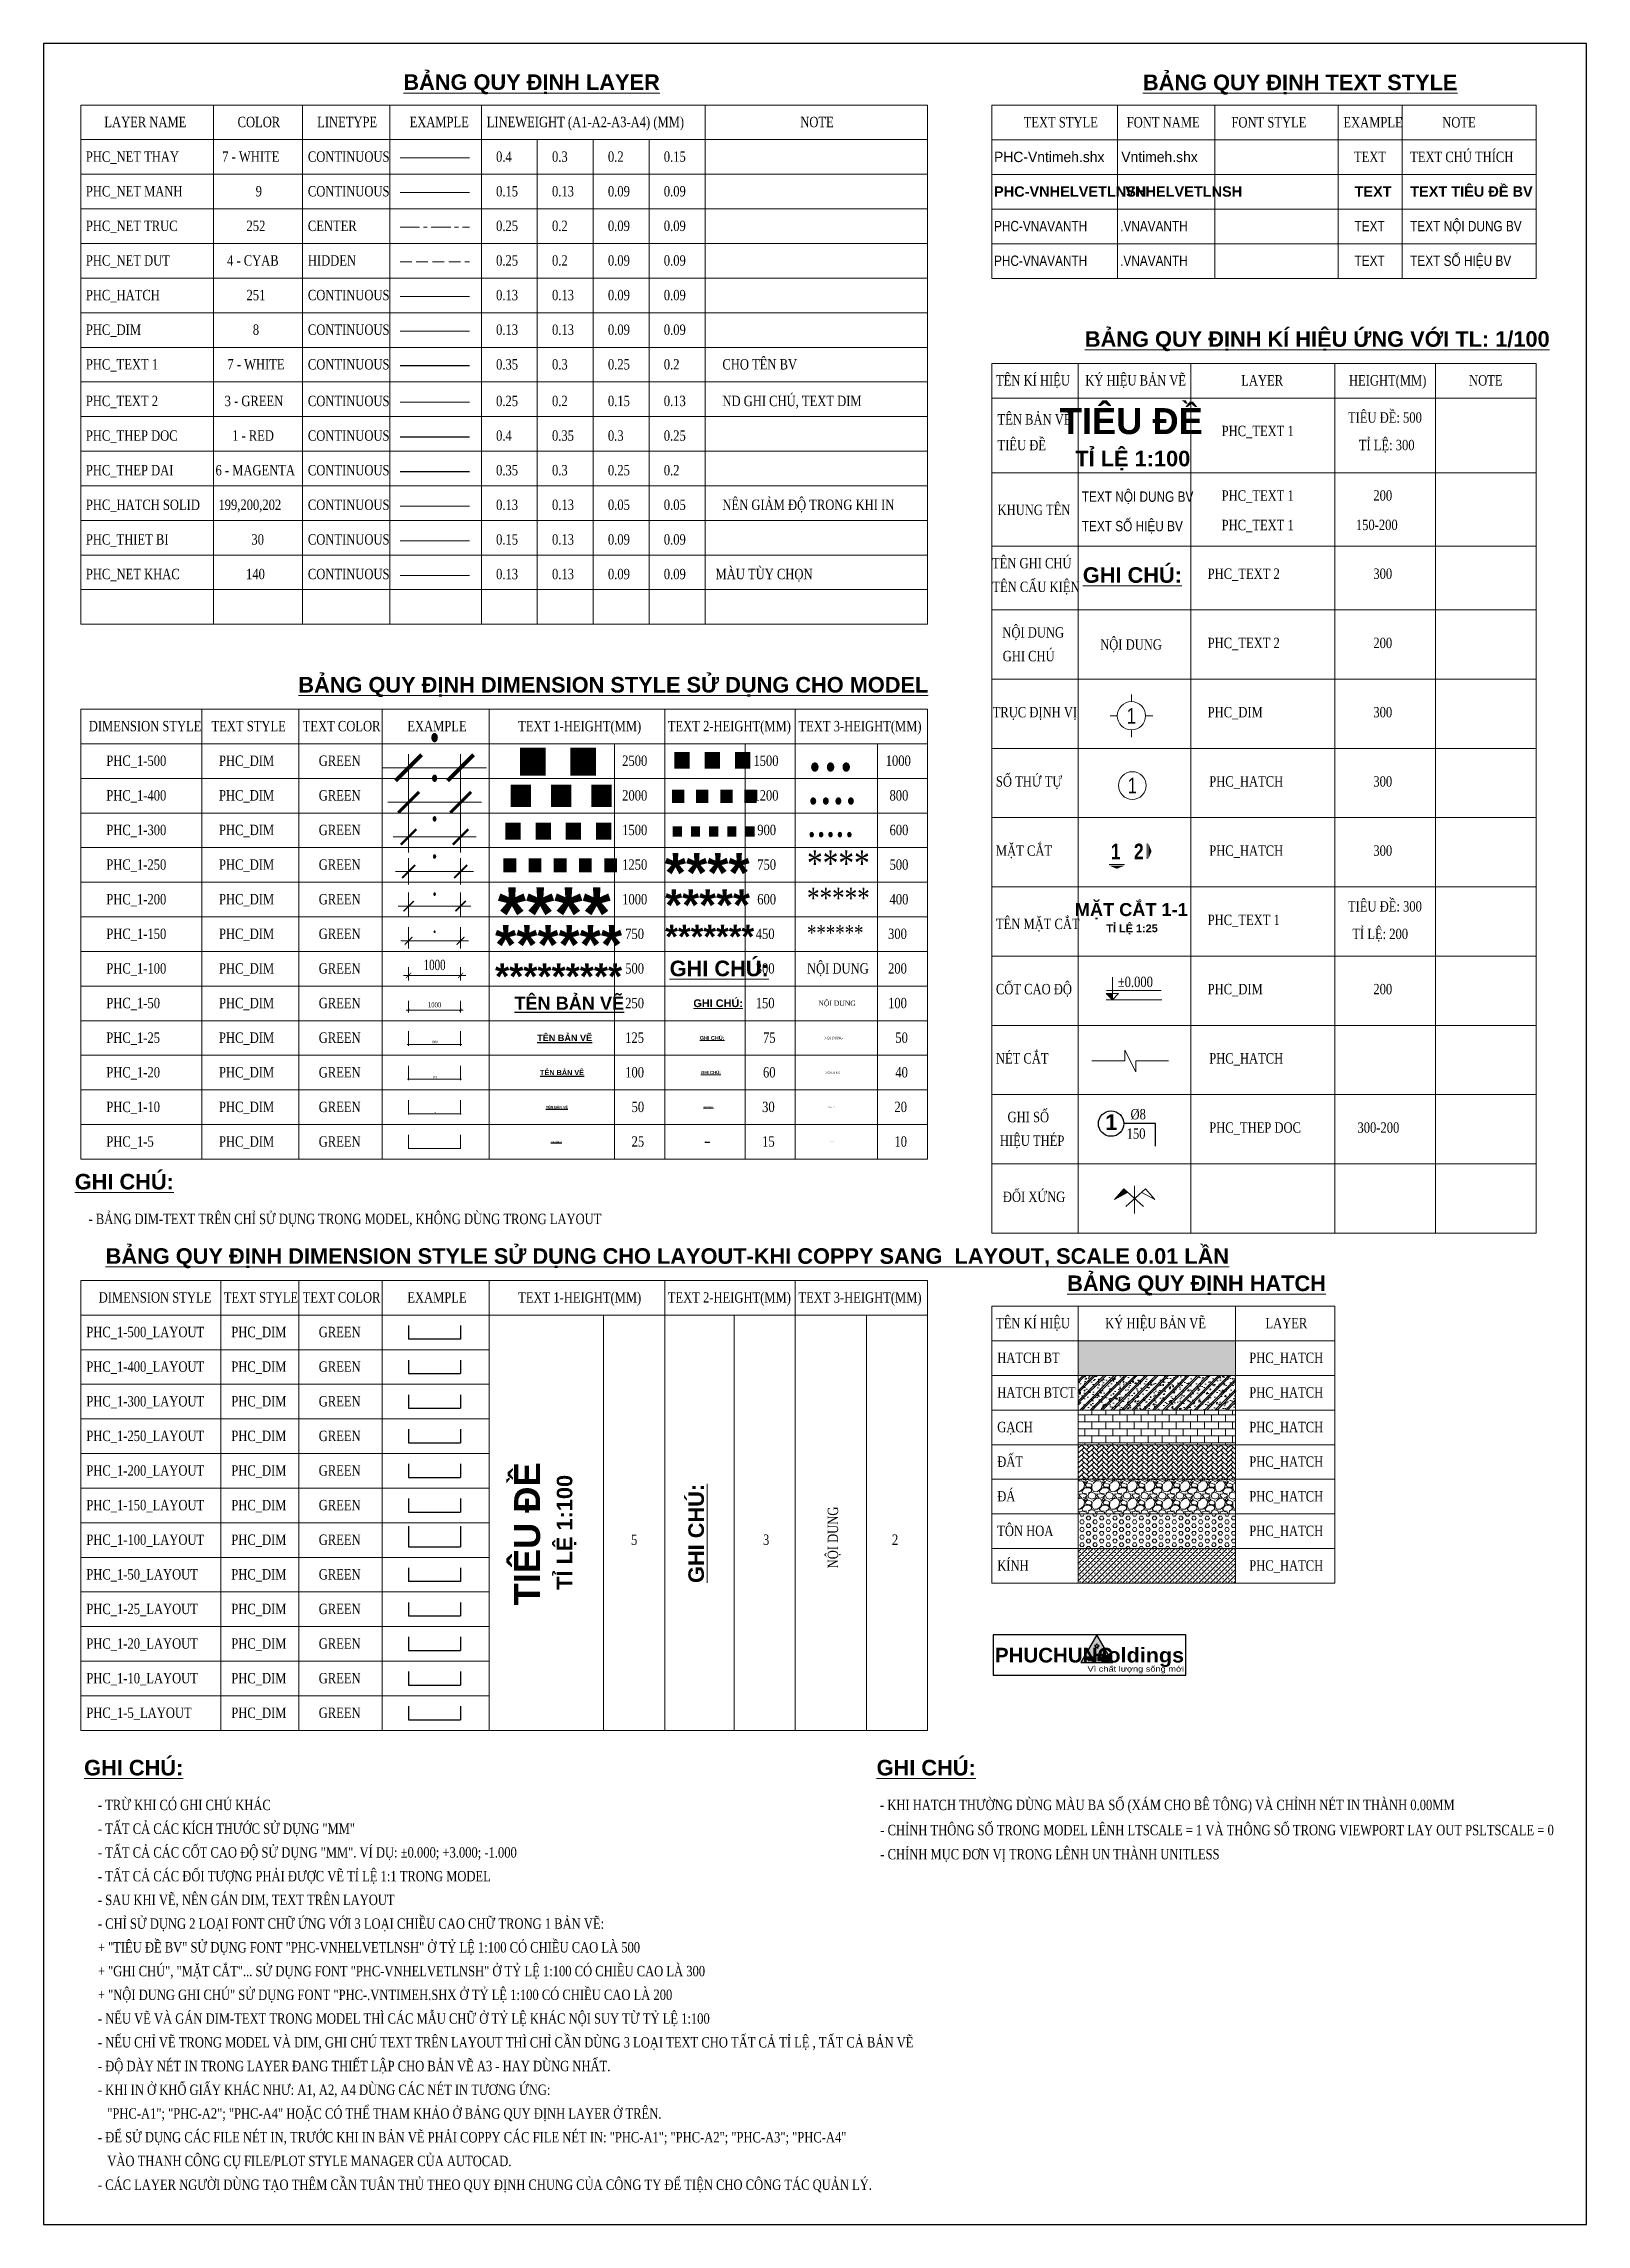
# Model space of a CAD drawing. Extents: x 11 to 29711, y 4 to 42004.
import ezdxf
from ezdxf.enums import TextEntityAlignment as Align

# ---------------------------------------------------------------- set-up
doc = ezdxf.new("R2010")
doc.units = 0
doc.header["$LTSCALE"] = 100
doc.header["$MEASUREMENT"] = 0
doc.linetypes.add('AM_DIN_F_W050x2', pattern=[3.125, 2.25, -0.875])
doc.linetypes.add('CENTER', pattern=[2, 1.25, -0.25, 0.25, -0.25])
for name, color, linetype, lineweight in [('PHC_Dim', 8, 'Continuous', 13), ('PHC_Hatch', 251, 'Continuous', 13), ('PHC_Net dut', 4, 'AM_DIN_F_W050x2', 9), ('PHC_Net khac', 140, 'Continuous', 9), ('PHC_Net manh', 9, 'Continuous', 13), ('PHC_Net thay', 7, 'Continuous', 20), ('PHC_Net truc', 252, 'CENTER', 9), ('PHC_Text 1', 7, 'Continuous', 25), ('PHC_Text 2', 3, 'Continuous', 15), ('PHC_Text 3', 3, 'Continuous', 15), ('PHC_Thep dai', 6, 'Continuous', 25), ('PHC_Thep doc', 1, 'Continuous', 30), ('PHC_Thiet bi', 30, 'Continuous', 13)]:
    doc.layers.add(name, color=color, linetype=linetype, lineweight=lineweight)
doc.layers.add('PHC_HATCH SOLID', color=7, linetype='Continuous', lineweight=9, true_color=0xc7c8ca)
doc.styles.add('PHC-DIM', font='vntimeh.shx', dxfattribs={"width": 0.7})
doc.styles.add('PHC-VnAvant', font='', dxfattribs={"width": 0.8})
doc.styles.add('PHC-VnAvantH', font='')
doc.styles.add('PHC-VnHelvetlns', font='')
doc.styles.add('PHC-VnHelvetlnsH', font='')
doc.styles.add('PHC-vntimeh.shx', font='vntimeh.shx', dxfattribs={"width": 0.8})
doc.styles.add('w1', font='')
doc.styles.add('w3', font='romans.shx', dxfattribs={"width": 0.75, "bigfont": 'vns.shx'})
doc.styles.get('PHC-VnAvant').set_extended_font_data('.VnAvant')
doc.styles.get('PHC-VnAvantH').set_extended_font_data('.VnAvantH')
doc.styles.get('PHC-VnHelvetlns').set_extended_font_data('.VnHelvetIns', bold=True)
doc.styles.get('PHC-VnHelvetlnsH').set_extended_font_data('.VnHelvetInsH', bold=True)
doc.styles.get('w1').set_extended_font_data('.VnHelvetInsH', bold=True)
doc.dimstyles.new('PHC_1-10', dxfattribs={"dimscale": 10, "dimtxt": 2, "dimasz": 1, "dimexe": 1, "dimexo": 0, "dimgap": 1, "dimtad": 1, "dimdec": 0, "dimdsep": 46, "dimtxsty": 'PHC-DIM', "dimblk": 'ARCHTICK', "dimcen": 4, "dimdle": 1, "dimclrd": 256, "dimclre": 256, "dimclrt": 3, "dimazin": 2, "dimtp": 0.1, "dimtm": 0.1, "dimtfac": 0.71, "dimtdec": 0, "dimtix": 1, "dimtmove": 0, "dimatfit": 2, "dimldrblk": 'OPEN30', "dimfxl": 2, "dimlwd": -1, "dimlwe": -1, "dimarcsym": 0})
doc.dimstyles.new('PHC_1-100', dxfattribs={"dimscale": 100, "dimtxt": 2, "dimasz": 1, "dimexe": 1, "dimexo": 1, "dimgap": 1, "dimtad": 1, "dimdec": 0, "dimrnd": 5, "dimdsep": 46, "dimtxsty": 'PHC-DIM', "dimblk": 'ARCHTICK', "dimcen": 4, "dimdle": 1, "dimclrd": 256, "dimclre": 256, "dimclrt": 3, "dimazin": 2, "dimtp": 0.1, "dimtm": 0.1, "dimtfac": 0.71, "dimtdec": 0, "dimtix": 1, "dimtmove": 0, "dimatfit": 2, "dimldrblk": 'OPEN30', "dimfxl": 3.5, "dimfxlon": 1, "dimlwd": -1, "dimlwe": -1, "dimarcsym": 0})
doc.dimstyles.new('PHC_1-10_Layout', dxfattribs={"dimtxt": 2, "dimasz": 1, "dimexe": 1, "dimexo": 0, "dimgap": 1, "dimtad": 1, "dimdec": 0, "dimlfac": 10, "dimdsep": 46, "dimtxsty": 'PHC-DIM', "dimblk": 'ARCHTICK', "dimcen": 4, "dimdle": 1, "dimclrd": 256, "dimclre": 256, "dimclrt": 3, "dimazin": 2, "dimtp": 0.1, "dimtm": 0.1, "dimtfac": 0.71, "dimtdec": 0, "dimtix": 1, "dimtmove": 0, "dimatfit": 2, "dimldrblk": 'OPEN30', "dimfxl": 2, "dimlwd": -1, "dimlwe": -1, "dimarcsym": 0})
doc.dimstyles.new('PHC_1-150', dxfattribs={"dimscale": 150, "dimtxt": 2, "dimasz": 1, "dimexe": 1, "dimexo": 0, "dimgap": 1, "dimtad": 1, "dimdec": 0, "dimdsep": 46, "dimtxsty": 'PHC-DIM', "dimblk": 'ARCHTICK', "dimcen": 4, "dimdle": 1, "dimclrd": 256, "dimclre": 256, "dimclrt": 3, "dimazin": 2, "dimtp": 0.1, "dimtm": 0.1, "dimtfac": 0.71, "dimtdec": 0, "dimtix": 1, "dimtmove": 0, "dimatfit": 2, "dimldrblk": 'OPEN30', "dimfxl": 2, "dimlwd": -1, "dimlwe": -1, "dimarcsym": 0})
doc.dimstyles.new('PHC_1-150_Layout', dxfattribs={"dimtxt": 2, "dimasz": 1, "dimexe": 1, "dimexo": 0, "dimgap": 1, "dimtad": 1, "dimdec": 0, "dimlfac": 150, "dimdsep": 46, "dimtxsty": 'PHC-DIM', "dimblk": 'ARCHTICK', "dimcen": 4, "dimdle": 1, "dimclrd": 256, "dimclre": 256, "dimclrt": 3, "dimazin": 2, "dimtp": 0.1, "dimtm": 0.1, "dimtfac": 0.71, "dimtdec": 0, "dimtix": 1, "dimtmove": 0, "dimatfit": 2, "dimldrblk": 'OPEN30', "dimfxl": 2, "dimlwd": -1, "dimlwe": -1, "dimarcsym": 0})
doc.dimstyles.new('PHC_1-20', dxfattribs={"dimscale": 20, "dimtxt": 2, "dimasz": 1, "dimexe": 1, "dimexo": 0, "dimgap": 1, "dimtad": 1, "dimdec": 0, "dimdsep": 46, "dimtxsty": 'PHC-DIM', "dimblk": 'ARCHTICK', "dimcen": 4, "dimdle": 1, "dimclrd": 256, "dimclre": 256, "dimclrt": 3, "dimazin": 2, "dimtp": 0.1, "dimtm": 0.1, "dimtfac": 0.71, "dimtdec": 0, "dimtix": 1, "dimtmove": 0, "dimatfit": 2, "dimldrblk": 'OPEN30', "dimfxl": 2, "dimlwd": -1, "dimlwe": -1, "dimarcsym": 0})
doc.dimstyles.new('PHC_1-200', dxfattribs={"dimscale": 200, "dimtxt": 2, "dimasz": 1, "dimexe": 1, "dimexo": 0, "dimgap": 1, "dimtad": 1, "dimdec": 0, "dimdsep": 46, "dimtxsty": 'PHC-DIM', "dimblk": 'ARCHTICK', "dimcen": 4, "dimdle": 1, "dimclrd": 256, "dimclre": 256, "dimclrt": 3, "dimazin": 2, "dimtp": 0.1, "dimtm": 0.1, "dimtfac": 0.71, "dimtdec": 0, "dimtix": 1, "dimtmove": 0, "dimatfit": 2, "dimldrblk": 'OPEN30', "dimfxl": 2, "dimlwd": -1, "dimlwe": -1, "dimarcsym": 0})
doc.dimstyles.new('PHC_1-200_Layout', dxfattribs={"dimtxt": 2, "dimasz": 1, "dimexe": 1, "dimexo": 0, "dimgap": 1, "dimtad": 1, "dimdec": 0, "dimlfac": 200, "dimdsep": 46, "dimtxsty": 'PHC-DIM', "dimblk": 'ARCHTICK', "dimcen": 4, "dimdle": 1, "dimclrd": 256, "dimclre": 256, "dimclrt": 3, "dimazin": 2, "dimtp": 0.1, "dimtm": 0.1, "dimtfac": 0.71, "dimtdec": 0, "dimtix": 1, "dimtmove": 0, "dimatfit": 2, "dimldrblk": 'OPEN30', "dimfxl": 2, "dimlwd": -1, "dimlwe": -1, "dimarcsym": 0})
doc.dimstyles.new('PHC_1-20_Layout', dxfattribs={"dimtxt": 2, "dimasz": 1, "dimexe": 1, "dimexo": 0, "dimgap": 1, "dimtad": 1, "dimdec": 0, "dimlfac": 20, "dimdsep": 46, "dimtxsty": 'PHC-DIM', "dimblk": 'ARCHTICK', "dimcen": 4, "dimdle": 1, "dimclrd": 256, "dimclre": 256, "dimclrt": 3, "dimazin": 2, "dimtp": 0.1, "dimtm": 0.1, "dimtfac": 0.71, "dimtdec": 0, "dimtix": 1, "dimtmove": 0, "dimatfit": 2, "dimldrblk": 'OPEN30', "dimfxl": 2, "dimlwd": -1, "dimlwe": -1, "dimarcsym": 0})
doc.dimstyles.new('PHC_1-25', dxfattribs={"dimscale": 25, "dimtxt": 2, "dimasz": 1, "dimexe": 1, "dimexo": 0, "dimgap": 1, "dimtad": 1, "dimdec": 0, "dimdsep": 46, "dimtxsty": 'PHC-DIM', "dimblk": 'ARCHTICK', "dimcen": 4, "dimdle": 1, "dimclrd": 256, "dimclre": 256, "dimclrt": 3, "dimazin": 2, "dimtp": 0.1, "dimtm": 0.1, "dimtfac": 0.71, "dimtdec": 0, "dimtix": 1, "dimtmove": 0, "dimatfit": 2, "dimldrblk": 'OPEN30', "dimfxl": 2, "dimlwd": -1, "dimlwe": -1, "dimarcsym": 0})
doc.dimstyles.new('PHC_1-250', dxfattribs={"dimscale": 250, "dimtxt": 2, "dimasz": 1, "dimexe": 1, "dimexo": 0, "dimgap": 1, "dimtad": 1, "dimdec": 0, "dimdsep": 46, "dimtxsty": 'PHC-DIM', "dimblk": 'ARCHTICK', "dimcen": 4, "dimdle": 1, "dimclrd": 256, "dimclre": 256, "dimclrt": 3, "dimazin": 2, "dimtp": 0.1, "dimtm": 0.1, "dimtfac": 0.71, "dimtdec": 0, "dimtix": 1, "dimtmove": 0, "dimatfit": 2, "dimldrblk": 'OPEN30', "dimfxl": 2, "dimlwd": -1, "dimlwe": -1, "dimarcsym": 0})
doc.dimstyles.new('PHC_1-250_Layout', dxfattribs={"dimtxt": 2, "dimasz": 1, "dimexe": 1, "dimexo": 0, "dimgap": 1, "dimtad": 1, "dimdec": 0, "dimlfac": 250, "dimdsep": 46, "dimtxsty": 'PHC-DIM', "dimblk": 'ARCHTICK', "dimcen": 4, "dimdle": 1, "dimclrd": 256, "dimclre": 256, "dimclrt": 3, "dimazin": 2, "dimtp": 0.1, "dimtm": 0.1, "dimtfac": 0.71, "dimtdec": 0, "dimtix": 1, "dimtmove": 0, "dimatfit": 2, "dimldrblk": 'OPEN30', "dimfxl": 2, "dimlwd": -1, "dimlwe": -1, "dimarcsym": 0})
doc.dimstyles.new('PHC_1-25_Layout', dxfattribs={"dimtxt": 2, "dimasz": 1, "dimexe": 1, "dimexo": 0, "dimgap": 1, "dimtad": 1, "dimdec": 0, "dimlfac": 25, "dimdsep": 46, "dimtxsty": 'PHC-DIM', "dimblk": 'ARCHTICK', "dimcen": 4, "dimdle": 1, "dimclrd": 256, "dimclre": 256, "dimclrt": 3, "dimazin": 2, "dimtp": 0.1, "dimtm": 0.1, "dimtfac": 0.71, "dimtdec": 0, "dimtix": 1, "dimtmove": 0, "dimatfit": 2, "dimldrblk": 'OPEN30', "dimfxl": 2, "dimlwd": -1, "dimlwe": -1, "dimarcsym": 0})
doc.dimstyles.new('PHC_1-300', dxfattribs={"dimscale": 300, "dimtxt": 2, "dimasz": 1, "dimexe": 1, "dimexo": 0, "dimgap": 1, "dimtad": 1, "dimdec": 0, "dimdsep": 46, "dimtxsty": 'PHC-DIM', "dimblk": 'ARCHTICK', "dimcen": 4, "dimdle": 1, "dimclrd": 256, "dimclre": 256, "dimclrt": 3, "dimazin": 2, "dimtp": 0.1, "dimtm": 0.1, "dimtfac": 0.71, "dimtdec": 0, "dimtix": 1, "dimtmove": 0, "dimatfit": 2, "dimldrblk": 'OPEN30', "dimfxl": 2, "dimlwd": -1, "dimlwe": -1, "dimarcsym": 0})
doc.dimstyles.new('PHC_1-300_Layout', dxfattribs={"dimtxt": 2, "dimasz": 1, "dimexe": 1, "dimexo": 0, "dimgap": 1, "dimtad": 1, "dimdec": 0, "dimlfac": 300, "dimdsep": 46, "dimtxsty": 'PHC-DIM', "dimblk": 'ARCHTICK', "dimcen": 4, "dimdle": 1, "dimclrd": 256, "dimclre": 256, "dimclrt": 3, "dimazin": 2, "dimtp": 0.1, "dimtm": 0.1, "dimtfac": 0.71, "dimtdec": 0, "dimtix": 1, "dimtmove": 0, "dimatfit": 2, "dimldrblk": 'OPEN30', "dimfxl": 2, "dimlwd": -1, "dimlwe": -1, "dimarcsym": 0})
doc.dimstyles.new('PHC_1-400', dxfattribs={"dimscale": 400, "dimtxt": 2, "dimasz": 1, "dimexe": 1, "dimexo": 0, "dimgap": 1, "dimtad": 1, "dimdec": 0, "dimdsep": 46, "dimtxsty": 'PHC-DIM', "dimblk": 'ARCHTICK', "dimcen": 4, "dimdle": 1, "dimclrd": 256, "dimclre": 256, "dimclrt": 3, "dimazin": 2, "dimtp": 0.1, "dimtm": 0.1, "dimtfac": 0.71, "dimtdec": 0, "dimtix": 1, "dimtmove": 0, "dimatfit": 2, "dimldrblk": 'OPEN30', "dimfxl": 2, "dimlwd": -1, "dimlwe": -1, "dimarcsym": 0})
doc.dimstyles.new('PHC_1-400_Layout', dxfattribs={"dimtxt": 2, "dimasz": 1, "dimexe": 1, "dimexo": 0, "dimgap": 1, "dimtad": 1, "dimdec": 0, "dimlfac": 400, "dimdsep": 46, "dimtxsty": 'PHC-DIM', "dimblk": 'ARCHTICK', "dimcen": 4, "dimdle": 1, "dimclrd": 256, "dimclre": 256, "dimclrt": 3, "dimazin": 2, "dimtp": 0.1, "dimtm": 0.1, "dimtfac": 0.71, "dimtdec": 0, "dimtix": 1, "dimtmove": 0, "dimatfit": 2, "dimldrblk": 'OPEN30', "dimfxl": 2, "dimlwd": -1, "dimlwe": -1, "dimarcsym": 0})
doc.dimstyles.new('PHC_1-5', dxfattribs={"dimscale": 5, "dimtxt": 2, "dimasz": 1, "dimexe": 1, "dimexo": 0, "dimgap": 1, "dimtad": 1, "dimdec": 0, "dimdsep": 46, "dimtxsty": 'PHC-DIM', "dimblk": 'ARCHTICK', "dimcen": 4, "dimdle": 1, "dimclrd": 256, "dimclre": 256, "dimclrt": 3, "dimazin": 2, "dimtp": 0.1, "dimtm": 0.1, "dimtfac": 0.71, "dimtdec": 0, "dimtix": 1, "dimtmove": 0, "dimatfit": 2, "dimldrblk": 'OPEN30', "dimfxl": 2, "dimlwd": -1, "dimlwe": -1, "dimarcsym": 0})
doc.dimstyles.new('PHC_1-50', dxfattribs={"dimscale": 50, "dimtxt": 2, "dimasz": 1, "dimexe": 1, "dimexo": 0, "dimgap": 1, "dimtad": 1, "dimdec": 0, "dimrnd": 5, "dimdsep": 46, "dimtxsty": 'PHC-DIM', "dimblk": 'ARCHTICK', "dimcen": 4, "dimdle": 1, "dimclrd": 256, "dimclre": 256, "dimclrt": 3, "dimazin": 2, "dimtp": 0.1, "dimtm": 0.1, "dimtfac": 0.71, "dimtdec": 0, "dimtix": 1, "dimtmove": 0, "dimatfit": 2, "dimldrblk": 'OPEN30', "dimfxl": 3.5, "dimfxlon": 1, "dimlwd": -1, "dimlwe": -1, "dimarcsym": 0})
doc.dimstyles.new('PHC_1-500', dxfattribs={"dimscale": 500, "dimtxt": 2, "dimasz": 1, "dimexe": 1, "dimexo": 0, "dimgap": 1, "dimtad": 1, "dimdec": 0, "dimdsep": 46, "dimtxsty": 'PHC-DIM', "dimblk": 'ARCHTICK', "dimcen": 4, "dimdle": 1, "dimclrd": 256, "dimclre": 256, "dimclrt": 3, "dimazin": 2, "dimtp": 0.1, "dimtm": 0.1, "dimtfac": 0.71, "dimtdec": 0, "dimtix": 1, "dimtmove": 0, "dimatfit": 2, "dimldrblk": 'OPEN30', "dimfxl": 2, "dimlwd": -1, "dimlwe": -1, "dimarcsym": 0})
doc.dimstyles.new('PHC_1-500_Layout', dxfattribs={"dimtxt": 2, "dimasz": 1, "dimexe": 1, "dimexo": 0, "dimgap": 1, "dimtad": 1, "dimdec": 0, "dimlfac": 500, "dimdsep": 46, "dimtxsty": 'PHC-DIM', "dimblk": 'ARCHTICK', "dimcen": 4, "dimdle": 1, "dimclrd": 256, "dimclre": 256, "dimclrt": 3, "dimazin": 2, "dimtp": 0.1, "dimtm": 0.1, "dimtfac": 0.71, "dimtdec": 0, "dimtix": 1, "dimtmove": 0, "dimatfit": 2, "dimldrblk": 'OPEN30', "dimfxl": 2, "dimlwd": -1, "dimlwe": -1, "dimarcsym": 0})
doc.dimstyles.new('PHC_1-50_Layout', dxfattribs={"dimtxt": 2, "dimasz": 1, "dimexe": 1, "dimexo": 0, "dimgap": 1, "dimtad": 1, "dimdec": 0, "dimlfac": 50, "dimdsep": 46, "dimtxsty": 'PHC-DIM', "dimblk": 'ARCHTICK', "dimcen": 4, "dimdle": 1, "dimclrd": 256, "dimclre": 256, "dimclrt": 3, "dimazin": 2, "dimtp": 0.1, "dimtm": 0.1, "dimtfac": 0.71, "dimtdec": 0, "dimtix": 1, "dimtmove": 0, "dimatfit": 2, "dimldrblk": 'OPEN30', "dimfxl": 2, "dimlwd": -1, "dimlwe": -1, "dimarcsym": 0})
doc.dimstyles.new('PHC_1-5_Layout', dxfattribs={"dimtxt": 2, "dimasz": 1, "dimexe": 1, "dimexo": 0, "dimgap": 1, "dimtad": 1, "dimdec": 0, "dimlfac": 5, "dimdsep": 46, "dimtxsty": 'PHC-DIM', "dimblk": 'ARCHTICK', "dimcen": 4, "dimdle": 1, "dimclrd": 256, "dimclre": 256, "dimclrt": 3, "dimazin": 2, "dimtp": 0.1, "dimtm": 0.1, "dimtfac": 0.71, "dimtdec": 0, "dimtix": 1, "dimtmove": 0, "dimatfit": 2, "dimldrblk": 'OPEN30', "dimfxl": 2, "dimlwd": -1, "dimlwe": -1, "dimarcsym": 0})
doc.dimstyles.new('RDSIC', dxfattribs={"dimtxt": 2, "dimasz": 1.2, "dimexe": 1, "dimexo": 0, "dimgap": 0.5, "dimtad": 1, "dimdec": 0, "dimzin": 0, "dimdsep": 46, "dimtxsty": 'w3', "dimblk": 'ARCHTICK', "dimcen": 0.09, "dimdle": 1, "dimclrd": 8, "dimclre": 8, "dimclrt": 3, "dimadec": 0, "dimazin": 0, "dimtfac": 1, "dimtdec": 0, "dimtmove": 0, "dimatfit": 3, "dimfxl": 1, "dimtolj": 1, "dimtzin": 0, "dimarcsym": 0})

msp = doc.modelspace()

# ---------------------------------------------------------------- texts
at = {"layer": 'PHC_Dim', "linetype": 'Continuous', "style": 'PHC-vntimeh.shx', "width": 0.8}
for s, p in [('PHC_Dim', (824.4561, 36494.5042)), ('8', (4038.776, 36494.5042)), ('Continuous', (5098.7886, 36494.5042)), ('0.13', (8722.0221, 36494.5042)), ('0.13', (9798.3284, 36494.5042)), ('0.09', (10874.6347, 36494.5042)), ('0.09', (11950.9411, 36494.5042)), ('PHC_Dim', (22420.3987, 29128.2022)), ('300', (25610.3201, 29128.2022)), ('PHC_Dim', (22420.3987, 23794.8689)), ('200', (25610.3201, 23794.8689)), ('300-200', (25304.9363, 21128.2022))]:
    msp.add_text(s, height=200, dxfattribs=at).set_placement(p, align=Align.MIDDLE_LEFT)
at = {"layer": 'PHC_Hatch', "linetype": 'Continuous', "style": 'PHC-vntimeh.shx', "width": 0.8}
for s, p in [('PHC_Hatch', (824.4561, 37161.1709)), ('251', (3917.6188, 37161.1709)), ('Continuous', (5098.7886, 37161.1709)), ('0.13', (8722.0221, 37161.1709)), ('0.13', (9798.3284, 37161.1709)), ('0.09', (10874.6347, 37161.1709)), ('0.09', (11950.9411, 37161.1709)), ('PHC_Hatch', (22450.9994, 27794.8689)), ('300', (25610.3201, 27794.8689)), ('PHC_Hatch', (23221.3053, 16693.9677)), ('PHC_Hatch', (23221.3053, 16027.3011)), ('PHC_Hatch', (23221.3053, 15360.6344)), ('PHC_Hatch', (23221.3053, 14693.9677)), ('PHC_Hatch', (23221.3053, 14027.3011)), ('PHC_Hatch', (23221.3053, 13360.6344)), ('PHC_Hatch', (23221.3053, 12693.9677))]:
    msp.add_text(s, height=200, dxfattribs=at).set_placement(p, align=Align.MIDDLE_LEFT)
at = {"layer": 'PHC_Hatch', "style": 'PHC-vntimeh.shx', "width": 0.8}
for p in [(22450.9994, 26461.5356), (22450.9994, 22461.5356)]:
    msp.add_text('PHC_Hatch', height=200, dxfattribs=at).set_placement(p, align=Align.MIDDLE_LEFT)
at = {"layer": 'PHC_HATCH SOLID', "linetype": 'Continuous', "style": 'PHC-vntimeh.shx', "width": 0.8}
for s, p in [('PHC_Hatch solid', (824.4561, 33122.1164)), ('199,200,202', (3376.635, 33122.1164)), ('Continuous', (5098.7886, 33122.1164)), ('0.13', (8722.0221, 33122.1164)), ('0.13', (9798.3284, 33122.1164)), ('0.05', (10874.6347, 33122.1164)), ('0.05', (11950.9411, 33122.1164)), ('nªn gi¶m ®é trong khi in', (13079.3048, 33122.1164))]:
    msp.add_text(s, height=200, dxfattribs=at).set_placement(p, align=Align.MIDDLE_LEFT)
at = {"layer": 'PHC_Net dut', "linetype": 'Continuous', "style": 'PHC-vntimeh.shx', "width": 0.8}
for s, p in [('PHC_Net dut', (824.4561, 37827.8376)), ('4 - CYAB', (3542.2909, 37827.8376)), ('Hidden', (5098.7886, 37827.8376)), ('0.25', (8722.0221, 37827.8376)), ('0.2', (9798.3284, 37827.8376)), ('0.09', (10874.6347, 37827.8376)), ('0.09', (11950.9411, 37827.8376))]:
    msp.add_text(s, height=200, dxfattribs=at).set_placement(p, align=Align.MIDDLE_LEFT)
at = {"layer": 'PHC_Net khac', "linetype": 'Continuous', "style": 'PHC-vntimeh.shx', "width": 0.8}
for s, p in [('Mµu tïy chän', (12947.4468, 31788.7831)), ('PHC_Net khac', (824.4561, 31788.7831)), ('140', (3907.3753, 31788.7831)), ('Continuous', (5098.7886, 31788.7831)), ('0.13', (8722.0221, 31788.7831)), ('0.13', (9798.3284, 31788.7831)), ('0.09', (10874.6347, 31788.7831)), ('0.09', (11950.9411, 31788.7831))]:
    msp.add_text(s, height=200, dxfattribs=at).set_placement(p, align=Align.MIDDLE_LEFT)
at = {"layer": 'PHC_Net manh', "linetype": 'Continuous', "style": 'PHC-vntimeh.shx', "width": 0.8}
for s, p in [('PHC_Net manh', (824.4561, 39161.1709)), ('9', (4092.983, 39161.1709)), ('Continuous', (5098.7886, 39161.1709)), ('0.15', (8722.0221, 39161.1709)), ('0.13', (9798.3284, 39161.1709)), ('0.09', (10874.6347, 39161.1709)), ('0.09', (11950.9411, 39161.1709))]:
    msp.add_text(s, height=200, dxfattribs=at).set_placement(p, align=Align.MIDDLE_LEFT)
at = {"layer": 'PHC_Net thay', "linetype": 'Continuous', "style": 'PHC-vntimeh.shx', "width": 0.8}
for s, p in [('PHC_Net thay', (824.4561, 39827.8376)), ('7 - white', (3448.4904, 39827.8376)), ('Continuous', (5098.7886, 39827.8376)), ('0.4', (8722.0221, 39827.8376)), ('0.3', (9798.3284, 39827.8376)), ('0.2', (10874.6347, 39827.8376)), ('0.15', (11950.9411, 39827.8376))]:
    msp.add_text(s, height=200, dxfattribs=at).set_placement(p, align=Align.MIDDLE_LEFT)
at = {"layer": 'PHC_Net truc', "linetype": 'Continuous', "style": 'PHC-vntimeh.shx', "width": 0.8}
for s, p in [('PHC_Net truc', (824.4561, 38494.5042)), ('252', (3917.6188, 38494.5042)), ('Center', (5098.7886, 38494.5042)), ('0.25', (8722.0221, 38494.5042)), ('0.2', (9798.3284, 38494.5042)), ('0.09', (10874.6347, 38494.5042)), ('0.09', (11950.9411, 38494.5042))]:
    msp.add_text(s, height=200, dxfattribs=at).set_placement(p, align=Align.MIDDLE_LEFT)
at = {"layer": 'PHC_Net truc', "style": 'PHC-vntimeh.shx', "width": 0.8}
msp.add_text('300', height=200, dxfattribs=at).set_placement((25610.3201, 26461.5356), align=Align.MIDDLE_LEFT)
at = {"layer": 'PHC_Text 1'}
for s, style, width, p in [('Layer name', 'PHC-vntimeh.shx', 0.8, (1180.2664, 40494.5042)), ('Color', 'PHC-vntimeh.shx', 0.8, (3745.9274, 40494.5042)), ('Linetype', 'PHC-vntimeh.shx', 0.8, (5277.5471, 40494.5042)), ('Example', 'PHC-vntimeh.shx', 0.8, (7056.5362, 40494.5042)), ('Lineweight (A1-A2-A3-A4) (mm)', 'PHC-vntimeh.shx', 0.8, (8541.1631, 40494.5042)), ('Note', 'PHC-vntimeh.shx', 0.8, (14577.7468, 40494.5042)), ('Text Style', 'PHC-vntimeh.shx', 0.8, (18877.4357, 40489.0908)), ('Font Name', 'PHC-vntimeh.shx', 0.8, (20862.4367, 40489.0908)), ('Font Style', 'PHC-vntimeh.shx', 0.8, (22877.9867, 40489.0908)), ('Example', 'PHC-vntimeh.shx', 0.8, (25034.1875, 40489.0908)), ('Note', 'PHC-vntimeh.shx', 0.8, (26936.6837, 40489.0908)), ('TEXT NéI DUNG BV', 'PHC-VnAvantH', 0.85, (26318.8636, 38489.0908)), ('PHC-VnAvantH', 'PHC-VnAvantH', 0.85, (18308.0106, 38489.0908)), ('.VnAvantH', 'PHC-VnAvantH', 0.85, (20735.3425, 38489.0908)), ('Text', 'PHC-VnAvantH', 0.85, (25247.8329, 38489.0908)), ('PHC-VnAvantH', 'PHC-VnAvantH', 0.85, (18308.0106, 37822.4241)), ('.VnAvantH', 'PHC-VnAvantH', 0.85, (20735.3425, 37822.4241)), ('Text', 'PHC-VnAvantH', 0.85, (25247.8329, 37822.4241)), ('TEXT Sè HIÖU BV', 'PHC-VnAvantH', 0.85, (26318.8636, 37822.4241)), ('PHC_Text 1', 'PHC-vntimeh.shx', 0.8, (824.4561, 35827.8376)), ('7 - white', 'PHC-vntimeh.shx', 0.8, (3548.9736, 35827.8376)), ('Continuous', 'PHC-vntimeh.shx', 0.8, (5098.7886, 35827.8376)), ('0.35', 'PHC-vntimeh.shx', 0.8, (8722.0221, 35827.8376)), ('0.3', 'PHC-vntimeh.shx', 0.8, (9798.3284, 35827.8376)), ('0.25', 'PHC-vntimeh.shx', 0.8, (10874.6347, 35827.8376)), ('0.2', 'PHC-vntimeh.shx', 0.8, (11950.9411, 35827.8376)), ('Cho tªn BV', 'PHC-vntimeh.shx', 0.8, (13079.3048, 35827.8376)), ('Tªn kÝ hiÖu', 'PHC-vntimeh.shx', 0.8, (18346.8111, 35518.8624)), ('Ký hiÖu b¶n vÏ', 'PHC-vntimeh.shx', 0.8, (20064.7162, 35518.8624)), ('Layer', 'PHC-vntimeh.shx', 0.8, (23067.3506, 35518.8624)), ('Height(mm)', 'PHC-vntimeh.shx', 0.8, (25141.3295, 35518.8624)), ('note', 'PHC-vntimeh.shx', 0.8, (27453.5928, 35518.8624)), ('tªn b¶n vÏ', 'PHC-vntimeh.shx', 0.8, (18375.9514, 34767.6857)), ('Tiªu ®Ò: 500', 'PHC-vntimeh.shx', 0.8, (25121.7456, 34803.4273)), ('TI£U §Ò ', 'PHC-vntimeh.shx', 0.8, (18375.9514, 34271.8194)), ('PHC_Text 1', 'PHC-vntimeh.shx', 0.8, (22689.1393, 34543.7128)), ('tØ lÖ: 300', 'PHC-vntimeh.shx', 0.8, (25330.4517, 34273.2683)), ('KHUNG T£N', 'PHC-vntimeh.shx', 0.8, (18375.9514, 33024.2596)), ('TEXT NéI DUNG BV', 'PHC-VnAvantH', 0.85, (19997.3969, 33279.0998)), ('PHC_Text 1', 'PHC-vntimeh.shx', 0.8, (22689.1393, 33300.0879)), ('200', 'PHC-vntimeh.shx', 0.8, (25610.3201, 33302.6912)), ('TEXT Sè HIÖU BV', 'PHC-VnAvantH', 0.85, (19997.3969, 32711.6777)), ('PHC_Text 1', 'PHC-vntimeh.shx', 0.8, (22689.1393, 32732.6659)), ('150-200', 'PHC-vntimeh.shx', 0.8, (25273.6787, 32735.2692)), ('tªn ghI chó', 'PHC-vntimeh.shx', 0.8, (18268.9791, 31997.9703)), ('tªn cÊu kiÖn', 'PHC-vntimeh.shx', 0.8, (18275.9274, 31542.0665)), ('300', 'PHC-vntimeh.shx', 0.8, (25610.3201, 31794.8689)), ('néi dung', 'PHC-vntimeh.shx', 0.8, (18467.8314, 30664.637)), ('ghi chó', 'PHC-vntimeh.shx', 0.8, (18474.7797, 30208.7332)), ('200', 'PHC-vntimeh.shx', 0.8, (25610.3201, 30461.5356)), ('Trôc ®Þnh vÞ ', 'PHC-vntimeh.shx', 0.8, (18282.7458, 29128.2022)), ('Dimension Style', 'PHC-vntimeh.shx', 0.8, (880.5101, 28859.6119)), ('Text Style', 'PHC-vntimeh.shx', 0.8, (3243.9548, 28859.6119)), ('Text Color', 'PHC-vntimeh.shx', 0.8, (4998.6782, 28859.6119)), ('Example', 'PHC-vntimeh.shx', 0.8, (7012.4828, 28859.6119)), ('Text 1-Height(mm)', 'PHC-vntimeh.shx', 0.8, (9146.5545, 28859.6119)), ('Text 2-Height(mm)', 'PHC-vntimeh.shx', 0.8, (12028.0576, 28859.6119)), ('Text 3-Height(mm)', 'PHC-vntimeh.shx', 0.8, (14543.0195, 28859.6119)), ('PHC_1-500', 'PHC-vntimeh.shx', 0.8, (1217.9581, 28192.9452)), ('PHC_DIM', 'PHC-vntimeh.shx', 0.8, (3387.4979, 28192.9452)), ('Sè thø tù', 'PHC-vntimeh.shx', 0.8, (18344.6194, 27794.8689)), ('PHC_1-400', 'PHC-vntimeh.shx', 0.8, (1217.9581, 27526.2785)), ('PHC_DIM', 'PHC-vntimeh.shx', 0.8, (3387.4979, 27526.2785)), ('PHC_1-300', 'PHC-vntimeh.shx', 0.8, (1217.9581, 26859.6119)), ('PHC_DIM', 'PHC-vntimeh.shx', 0.8, (3387.4979, 26859.6119)), ('MÆt c¾t', 'PHC-vntimeh.shx', 0.8, (18344.6194, 26461.5356)), ('PHC_1-250', 'PHC-vntimeh.shx', 0.8, (1217.9581, 26192.9452)), ('PHC_DIM', 'PHC-vntimeh.shx', 0.8, (3387.4979, 26192.9452)), ('PHC_1-200', 'PHC-vntimeh.shx', 0.8, (1217.9581, 25526.2785)), ('PHC_DIM', 'PHC-vntimeh.shx', 0.8, (3387.4979, 25526.2785)), ('T£N MÆt c¾t', 'PHC-vntimeh.shx', 0.8, (18344.6194, 25050.9796)), ('PHC_Text 1', 'PHC-vntimeh.shx', 0.8, (22420.3987, 25128.2022)), ('Tiªu ®Ò: 300', 'PHC-vntimeh.shx', 0.8, (25121.7456, 25387.9167)), ('PHC_1-150', 'PHC-vntimeh.shx', 0.8, (1217.9581, 24859.6119)), ('PHC_DIM', 'PHC-vntimeh.shx', 0.8, (3387.4979, 24859.6119)), ('tØ lÖ: 200', 'PHC-vntimeh.shx', 0.8, (25205.3643, 24857.7576)), ('PHC_1-100', 'PHC-vntimeh.shx', 0.8, (1217.9581, 24192.9452)), ('PHC_DIM', 'PHC-vntimeh.shx', 0.8, (3387.4979, 24192.9452)), ('Cèt cao ®é', 'PHC-vntimeh.shx', 0.8, (18344.6194, 23794.8689)), ('PHC_1-50', 'PHC-vntimeh.shx', 0.8, (1217.9581, 23526.2785)), ('PHC_DIM', 'PHC-vntimeh.shx', 0.8, (3387.4979, 23526.2785)), ('PHC_1-25', 'PHC-vntimeh.shx', 0.8, (1217.9581, 22859.6119)), ('PHC_DIM', 'PHC-vntimeh.shx', 0.8, (3387.4979, 22859.6119)), ('PHC_1-20', 'PHC-vntimeh.shx', 0.8, (1217.9581, 22192.9452)), ('PHC_DIM', 'PHC-vntimeh.shx', 0.8, (3387.4979, 22192.9452)), ('NÐt c¾t', 'PHC-vntimeh.shx', 0.8, (18344.6194, 22461.5356)), ('PHC_1-10', 'PHC-vntimeh.shx', 0.8, (1217.9581, 21526.2785)), ('PHC_DIM', 'PHC-vntimeh.shx', 0.8, (3387.4979, 21526.2785)), ('Ghi sè', 'PHC-vntimeh.shx', 0.8, (18568.3889, 21331.3036)), ('hiÖu thÐp', 'PHC-vntimeh.shx', 0.8, (18420.642, 20875.3998)), ('PHC_1-5', 'PHC-vntimeh.shx', 0.8, (1217.9581, 20859.6119)), ('PHC_DIM', 'PHC-vntimeh.shx', 0.8, (3387.4979, 20859.6119)), ('§èi xøng', 'PHC-vntimeh.shx', 0.8, (18478.6327, 19794.8689)), ('Dimension Style', 'PHC-vntimeh.shx', 0.8, (1071.202, 17857.014)), ('Text Style', 'PHC-vntimeh.shx', 0.8, (3480.9009, 17857.014)), ('Text Color', 'PHC-vntimeh.shx', 0.8, (4998.6782, 17857.014)), ('Example', 'PHC-vntimeh.shx', 0.8, (7012.4828, 17857.014)), ('Text 1-Height(mm)', 'PHC-vntimeh.shx', 0.8, (9146.5545, 17857.014)), ('Text 2-Height(mm)', 'PHC-vntimeh.shx', 0.8, (12028.0576, 17857.014)), ('Text 3-Height(mm)', 'PHC-vntimeh.shx', 0.8, (14543.0195, 17857.014)), ('PHC_1-500_layout', 'PHC-vntimeh.shx', 0.8, (833.2855, 17190.3473)), ('PHC_DIM', 'PHC-vntimeh.shx', 0.8, (3624.4439, 17190.3473)), ('Tªn kÝ hiÖu', 'PHC-vntimeh.shx', 0.8, (18346.8111, 17360.6344)), ('Ký hiÖu b¶n vÏ', 'PHC-vntimeh.shx', 0.8, (20447.4848, 17360.6344)), ('Layer', 'PHC-vntimeh.shx', 0.8, (23532.7271, 17360.6344)), ('PHC_1-400_layout', 'PHC-vntimeh.shx', 0.8, (833.2855, 16523.6806)), ('PHC_DIM', 'PHC-vntimeh.shx', 0.8, (3624.4439, 16523.6806)), ('Hatch BT', 'PHC-vntimeh.shx', 0.8, (18369.613, 16693.9677)), ('PHC_1-300_layout', 'PHC-vntimeh.shx', 0.8, (833.2855, 15857.014)), ('Hatch BTCT', 'PHC-vntimeh.shx', 0.8, (18369.613, 16027.3011)), ('PHC_DIM', 'PHC-vntimeh.shx', 0.8, (3624.4439, 15857.014)), ('PHC_1-250_layout', 'PHC-vntimeh.shx', 0.8, (833.2855, 15190.3473)), ('PHC_DIM', 'PHC-vntimeh.shx', 0.8, (3624.4439, 15190.3473)), ('G¹ch', 'PHC-vntimeh.shx', 0.8, (18369.613, 15360.6344)), ('§Êt', 'PHC-vntimeh.shx', 0.8, (18369.613, 14693.9677)), ('PHC_1-200_layout', 'PHC-vntimeh.shx', 0.8, (833.2855, 14523.6806)), ('PHC_DIM', 'PHC-vntimeh.shx', 0.8, (3624.4439, 14523.6806)), ('PHC_1-150_layout', 'PHC-vntimeh.shx', 0.8, (833.2855, 13857.014)), ('PHC_DIM', 'PHC-vntimeh.shx', 0.8, (3624.4439, 13857.014)), ('§¸', 'PHC-vntimeh.shx', 0.8, (18369.613, 14027.3011)), ('T«n hoa', 'PHC-vntimeh.shx', 0.8, (18369.613, 13360.6344)), ('PHC_1-100_layout', 'PHC-vntimeh.shx', 0.8, (833.2855, 13190.3473)), ('PHC_DIM', 'PHC-vntimeh.shx', 0.8, (3624.4439, 13190.3473)), ('PHC_1-50_layout', 'PHC-vntimeh.shx', 0.8, (833.2855, 12523.6806)), ('PHC_DIM', 'PHC-vntimeh.shx', 0.8, (3624.4439, 12523.6806)), ('KÝnh', 'PHC-vntimeh.shx', 0.8, (18369.613, 12693.9677)), ('PHC_1-25_layout', 'PHC-vntimeh.shx', 0.8, (833.2855, 11857.014)), ('PHC_DIM', 'PHC-vntimeh.shx', 0.8, (3624.4439, 11857.014)), ('PHC_1-20_layout', 'PHC-vntimeh.shx', 0.8, (833.2855, 11190.3473)), ('PHC_DIM', 'PHC-vntimeh.shx', 0.8, (3624.4439, 11190.3473)), ('PHC_1-10_layout', 'PHC-vntimeh.shx', 0.8, (833.2855, 10523.6806)), ('PHC_DIM', 'PHC-vntimeh.shx', 0.8, (3624.4439, 10523.6806)), ('PHC_1-5_layout', 'PHC-vntimeh.shx', 0.8, (833.2855, 9857.014)), ('PHC_DIM', 'PHC-vntimeh.shx', 0.8, (3624.4439, 9857.014))]:
    msp.add_text(s, height=200, dxfattribs=dict(at, style=style, width=width)).set_placement(p, align=Align.MIDDLE_LEFT)
for s, height, style, p in [('PHC-Vntimeh.shx', 200, 'PHC-VnAvant', (18308.0106, 39822.4241)), ('Vntimeh.shx', 200, 'PHC-VnAvant', (20757.6713, 39822.4241)), ('PHC-VnHelvetlnsH', 200, 'PHC-VnHelvetlnsH', (18308.0106, 39155.7574)), ('.VnHelvetlnsH', 200, 'PHC-VnHelvetlnsH', (20757.6713, 39155.7574)), ('Text', 200, 'PHC-VnHelvetlnsH', (25247.8329, 39155.7574)), ('TEXT TI£U §Ò BV', 200, 'PHC-VnHelvetlnsH', (26318.8636, 39155.7574)), ('..', 2500, 'PHC-VnHelvetlnsH', (8945.117, 29153.4647)), ('...', 2000, 'PHC-VnHelvetlnsH', (8812.9276, 28301.4109)), ('....', 1500, 'PHC-VnHelvetlnsH', (8756.8759, 27423.2119)), ('.....', 1250, 'PHC-VnHelvetlnsH', (8744.274, 26670.2612)), ('****', 1000, 'PHC-VnHelvetlnsH', (8753.5793, 25257.5644)), ('******', 750, 'PHC-VnHelvetlnsH', (8701.4578, 24652.2566)), ('*********', 500, 'PHC-VnHelvetlnsH', (8702.2262, 24041.4393)), ('%%Utªn b¶n vÏ', 250, 'PHC-VnHelvetlnsH', (9073.236, 23522.866)), ('%%Utªn b¶n vÏ', 125, 'PHC-VnHelvetlnsH', (9512.3612, 22854.4931)), ('%%Utªn b¶n vÏ', 100, 'PHC-VnHelvetlnsH', (9568.7231, 22187.4852)), ('%%Utªn b¶n vÏ', 50, 'PHC-VnHelvetlnsH', (9681.447, 21520.136)), ('%%Utªn b¶n vÏ', 25, 'PHC-VnHelvetlnsH', (9777.7128, 20853.1281))]:
    msp.add_text(s, height=height, dxfattribs=dict(at, style=style)).set_placement(p, align=Align.MIDDLE_LEFT)
at = {"layer": 'PHC_Text 1', "color": 3, "style": 'PHC-vntimeh.shx', "width": 0.8}
for s, p in [('2500', (11149.0825, 28192.9452)), ('1500', (13675.4243, 28192.9452)), ('1000', (16222.5131, 28192.9452)), ('2000', (11149.0825, 27526.2785)), ('1200', (13675.4243, 27526.2785)), ('800', (16295.9216, 27526.2785)), ('1500', (11149.0825, 26859.6119)), ('900', (13749.6711, 26859.6119)), ('600', (16296.7599, 26859.6119)), ('1250', (11149.0825, 26192.9452)), ('750', (13749.6711, 26192.9452)), ('500', (16296.7599, 26192.9452)), ('1000', (11149.0825, 25526.2785)), ('600', (13749.6711, 25526.2785)), ('400', (16296.7599, 25526.2785)), ('750', (11207.5913, 24859.6119)), ('450', (13720.8092, 24859.6119)), ('300', (16267.898, 24859.6119)), ('500', (11207.5913, 24192.9452)), ('300', (13720.8092, 24192.9452)), ('250', (11207.5913, 23526.2785)), ('150', (13720.8092, 23526.2785)), ('100', (16267.898, 23526.2785)), ('125', (11207.5913, 22859.6119)), ('75', (13860.3745, 22859.6119)), ('50', (16407.4633, 22859.6119)), ('100', (11207.5913, 22192.9452)), ('60', (13860.3745, 22192.9452)), ('40', (16407.4633, 22192.9452)), ('50', (11330.5841, 21526.2785)), ('30', (13843.802, 21526.2785)), ('20', (16390.8908, 21526.2785)), ('25', (11330.5841, 20859.6119)), ('15', (13843.802, 20859.6119)), ('10', (16390.8908, 20859.6119)), ('5', (11319.4727, 13190.3473)), ('3', (13860.6612, 13190.3473)), ('2', (16342.6611, 13190.3473))]:
    msp.add_text(s, height=200, dxfattribs=at).set_placement(p, align=Align.MIDDLE_LEFT)
at = {"layer": 'PHC_Text 3', "style": 'PHC-VnHelvetlnsH'}
for s, height, p in [('%%UB¶NG QUY §ÞNH layer', 300, (6937.221, 41262.7491)), ('%%UB¶NG QUY §ÞNH TEXT STYLE', 300, (21175.1903, 41257.3356)), ('%%UB¶NG QUY §ÞNH kÝ hiÖu øng víi tl: 1/100', 300, (20057.1881, 36315.6587)), ('%%UB¶NG QUY §ÞNH Dimension Style sö dông cho model', 300, (4914.9025, 29656.4082)), ('...', 1500, (12012.3693, 28788.4835)), ('....', 1200, (11992.3261, 27977.3178)), ('.....', 900, (12038.431, 27183.1656)), ('****', 750, (11970.508, 26037.8255)), ('*****', 600, (11978.4874, 25415.4002)), ('*******', 450, (11978.4874, 24807.6026)), ('%%Ughi chó:', 300, (12062.5874, 24192.9452)), ('%%Ughi chó:', 150, (12520.1325, 23522.866)), ('%%Ughi chó:', 75, (12642.0217, 22854.4931)), ('%%Ughi chó:', 60, (12666.3996, 22187.4852)), ('%%Ughi chó:', 30, (12715.1552, 21520.136)), ('%%Ughi chó:', 15, (12739.5331, 20853.1281)), ('%%UB¶NG QUY §ÞNH Dimension Style sö dông cho layout-khi coppy sang  layout, scale 0.01 lÇn', 300, (1205.0905, 18653.8103)), ('%%UB¶NG QUY §ÞNH hatch', 300, (19715.9202, 18128.8792))]:
    msp.add_text(s, height=height, dxfattribs=at).set_placement(p, align=Align.MIDDLE_LEFT)
at = {"layer": 'PHC_Text 3', "style": 'PHC-vntimeh.shx', "width": 0.8}
for s, height, p in [('Text', 200, (25236.7517, 39822.4241)), ('TEXT CHó THÝCH', 200, (26318.8636, 39822.4241)), ('Néi dung', 200, (20351.61, 30431.5504)), ('Green', 200, (5308.0443, 28192.9452)), ('...', 1000, (14707.1745, 28501.8048)), ('Green', 200, (5308.0443, 27526.2785)), ('....', 800, (14707.1745, 27761.5785)), ('Green', 200, (5308.0443, 26859.6119)), ('****', 500, (14707.1745, 26217.0022)), ('.....', 600, (14707.1745, 27028.8573)), ('Green', 200, (5308.0443, 26192.9452)), ('Green', 200, (5308.0443, 25526.2785)), ('*****', 400, (14707.1745, 25548.0605)), ('Green', 200, (5308.0443, 24859.6119)), ('******', 300, (14707.1745, 24877.2073)), ('Green', 200, (5308.0443, 24192.9452)), ('néi dung', 200, (14707.1745, 24192.9452)), ('200', 200, (16267.898, 24192.9452)), ('Green', 200, (5308.0443, 23526.2785)), ('néi dung', 100, (14926.3767, 23522.866)), ('Green', 200, (5308.0443, 22859.6119)), ('néi dung', 50, (15035.9778, 22854.4931)), ('Green', 200, (5308.0443, 22192.9452)), ('néi dung', 40, (15057.898, 22187.4852)), ('Green', 200, (5308.0443, 21526.2785)), ('néi dung', 20, (15101.7385, 21520.136)), ('Green', 200, (5308.0443, 20859.6119)), ('néi dung', 10, (15148.6884, 20853.1281)), ('- b¶ng dim-text trªn chØ sö dông trong model, kh«ng dïng trong layout', 200, (875.4032, 19368.5877)), ('Green', 200, (5308.0443, 17190.3473)), ('Green', 200, (5308.0443, 16523.6806)), ('Green', 200, (5308.0443, 15857.014)), ('Green', 200, (5308.0443, 15190.3473)), ('Green', 200, (5308.0443, 14523.6806)), ('Green', 200, (5308.0443, 13857.014)), ('Green', 200, (5308.0443, 13190.3473)), ('Green', 200, (5308.0443, 12523.6806)), ('Green', 200, (5308.0443, 11857.014)), ('Green', 200, (5308.0443, 11190.3473)), ('Green', 200, (5308.0443, 10523.6806)), ('Green', 200, (5308.0443, 9857.014)), ('- Trõ khi cã ghi chó kh¸c', 200, (1055.6173, 8082.4474)), ('- TÊt c¶ c¸c kÝch th\xadíc sö dông "mm"', 200, (1055.6173, 7625.3046)), ('- TÊt c¶ c¸c cèt cao ®é sö dông "mm". VÝ dô: %%P0.000; +3.000; -1.000', 200, (1055.6173, 7168.1617)), ('- TÊt c¶ c¸c ®èi t\xadîng ph¶i ®\xadîc vÏ tØ lÖ 1:1 trong model', 200, (1055.6173, 6711.0188)), ('- Sau khi vÏ, nªn g¸n Dim, text trªn layout ', 200, (1055.6173, 6253.876)), ('- cHØ Sö DôNG 2 LO¹I FONT CH÷ øNG VíI 3 LO¹I CHIÒU CAO CH÷ TRONG 1 B¶n vÏ:', 200, (1055.6173, 5796.7331)), ('+ "tiªu ®Ò BV" Sö DôNG FONT "PHC-VnHelvetlnsH" ë tû lÖ 1:100 cã chiÒu cao lµ 500', 200, (1055.6173, 5339.5903)), ('+ "GHI CHó", "MÆT C¾T"... Sö DôNG FONT "PHC-VnHelvetlnsH" ë tû lÖ 1:100 cã chiÒu cao lµ 300', 200, (1055.6173, 4882.4474)), ('+ "NéI DUNG GHI CHó" Sö DôNG FONT "PHC-.VNTIMEH.SHX ë tû lÖ 1:100 cã chiÒu cao lµ 200', 200, (1055.6173, 4425.3046)), ('- nÕu vÏ vµ g¸n dim-text trong model th× c¸c MÉu ch÷ ë tû lÖ kh¸c néi suy tõ tû lÖ 1:100', 200, (1055.6173, 3968.1617)), ('- §é dµy nÐt in trong Layer ®ang thiÕt lËp cho b¶n vÏ A3 - hay dïng nhÊt.', 200, (1055.6173, 3053.876)), ('- KHI IN ë KHæ GIÊY KH¸C NH¦: a1, a2, a4 DïNG C¸C NÐT IN T¦¥NG øNG:', 200, (1055.6173, 2596.7331)), ('   "PHC-A1"; "PHC-A2"; "PHC-A4" hoÆc cã thÓ tham kh¶o ë b¶ng quy ®Þnh Layer ë trªn.', 200, (1055.6173, 2139.5903)), ('- ®Ó sö dông c¸c file nÐt in, TR¦íC KHI IN B¶N VÏ PH¶I COPpY C¸C FILE NÐT IN: "PHC-A1"; "PHC-A2"; "PHC-A3"; "PHC-A4" ', 200, (1055.6173, 1682.4474)), ('   VµO thanh c«ng cô file/PLOT STYLE MANAGER CñA AUTOCAD.', 200, (1055.6173, 1225.3046)), ('- C¸c Layer ng\xadêi dïng t¹o thªm cÇn tu©n thñ theo quy ®Þnh chung cña c«ng ty ®Ó tiÖn cho c«ng t¸c qu¶n lý.', 200, (1055.6173, 768.1617))]:
    msp.add_text(s, height=height, dxfattribs=at).set_placement(p, align=Align.MIDDLE_LEFT)
at = {"layer": 'PHC_Text 3', "linetype": 'Continuous', "style": 'PHC-vntimeh.shx', "width": 0.8}
for s, p in [('ND ghi chó, TEXT DIM', (13079.3048, 35122.1164)), ('PHC_Text 2', (824.4561, 35122.1164)), ('3 - green', (3495.6549, 35122.1164)), ('Continuous', (5098.7886, 35122.1164)), ('0.25', (8722.0221, 35122.1164)), ('0.2', (9798.3284, 35122.1164)), ('0.15', (10874.6347, 35122.1164)), ('0.13', (11950.9411, 35122.1164)), ('PHC_Text 2', (22420.3987, 31794.8689)), ('PHC_Text 2', (22420.3987, 30461.5356))]:
    msp.add_text(s, height=200, dxfattribs=at).set_placement(p, align=Align.MIDDLE_LEFT)
at = {"layer": 'PHC_Text 3', "style": 'PHC-vntimeh.shx', "width": 0.8}
msp.add_text('néi dung', height=200, rotation=90, dxfattribs=at).set_placement((15205.7008, 12639.3008), align=Align.MIDDLE_LEFT)
at = {"layer": 'PHC_Text 3', "color": 7, "style": 'PHC-vntimeh.shx', "width": 0.8}
msp.add_text('- khi hatch th\xadêng dïng mµu ba sè (x¸m cho bª t«ng) vµ chØnh nÐt in thµnh 0.00MM', height=200, dxfattribs=at).set_placement((16112.7079, 8082.4474), align=Align.MIDDLE_LEFT)
at = {"layer": 'PHC_Text 3', "color": 6, "style": 'PHC-vntimeh.shx', "width": 0.8}
for s, p in [('- chØnh th«ng sè trong model Lªnh ltscale = 1 vµ th«ng sè trong viewport lay out psltscale = 0', (16118.7802, 7599.0111)), ('- chØnh môc ®¬n vÞ trong lªnh UN thµnh unitless', (16118.7802, 7134.1186))]:
    msp.add_text(s, height=200, dxfattribs=at).set_placement(p, align=Align.MIDDLE_LEFT)
at = {"layer": 'PHC_Text 3', "color": 1, "style": 'PHC-vntimeh.shx', "width": 0.8}
msp.add_text('- nÕu chØ vÏ trong model vµ dim, ghi chó text trªn layout th× chØ cÇn dïng 3 lo¹i text cho tÊt c¶ tØ lÖ , tÊt c¶ b¶n vÏ', height=200, dxfattribs=at).set_placement((1055.6173, 3511.0188), align=Align.MIDDLE_LEFT)
at = {"layer": 'PHC_Thep dai', "linetype": 'Continuous', "style": 'PHC-vntimeh.shx', "width": 0.8}
for s, p in [('PHC_Thep dai', (824.4561, 33788.7831)), ('6 - magenta', (3320.0735, 33788.7831)), ('Continuous', (5098.7886, 33788.7831)), ('0.35', (8722.0221, 33788.7831)), ('0.3', (9798.3284, 33788.7831)), ('0.25', (10874.6347, 33788.7831)), ('0.2', (11950.9411, 33788.7831))]:
    msp.add_text(s, height=200, dxfattribs=at).set_placement(p, align=Align.MIDDLE_LEFT)
at = {"layer": 'PHC_Thep doc', "linetype": 'Continuous', "style": 'PHC-vntimeh.shx', "width": 0.8}
for s, p in [('PHC_Thep doc', (824.4561, 34455.4497)), ('1 - red', (3639.2043, 34455.4497)), ('Continuous', (5098.7886, 34455.4497)), ('0.4', (8722.0221, 34455.4497)), ('0.35', (9798.3284, 34455.4497)), ('0.3', (10874.6347, 34455.4497)), ('0.25', (11950.9411, 34455.4497)), ('PHC_Thep doc', (22450.9994, 21128.2022))]:
    msp.add_text(s, height=200, dxfattribs=at).set_placement(p, align=Align.MIDDLE_LEFT)
at = {"layer": 'PHC_Thiet bi', "linetype": 'Continuous', "style": 'PHC-vntimeh.shx', "width": 0.8}
for s, p in [('PHC_thiet bi', (824.4561, 32455.4497)), ('30', (4011.8443, 32455.4497)), ('Continuous', (5098.7886, 32455.4497)), ('0.15', (8722.0221, 32455.4497)), ('0.13', (9798.3284, 32455.4497)), ('0.09', (10874.6347, 32455.4497)), ('0.09', (11950.9411, 32455.4497))]:
    msp.add_text(s, height=200, dxfattribs=at).set_placement(p, align=Align.MIDDLE_LEFT)

# ---------------------------------------------------------------- blocks, each defined once
blk = doc.blocks.new('_ARCHTICK')
at = {"color": 0, "linetype": 'ByBlock', "const_width": 0.15}
blk.add_lwpolyline([(-0.5, -0.5), (0.5, 0.5)], dxfattribs=at)
blk = doc.blocks.new('*D24')
at = {"layer": 'DEFPOINTS', "color": 0, "transparency": 16777216}
for p in [(7038, 26986), (8038, 26986), (8038, 26725)]:
    blk.add_point(p, dxfattribs=at)
at = {"layer": 'PHC_Dim', "transparency": 16777216}
for p, q in [((7038, 26986), (7038, 26425)), ((8038, 26986), (8038, 26425)), ((6738, 26725), (8338, 26725))]:
    blk.add_line(p, q, dxfattribs=at)
at = {"layer": 'PHC_Dim', "transparency": 16777216, "xscale": 300, "yscale": 300, "zscale": 300, "rotation": 180}
blk.add_blockref('_ARCHTICK', (7038, 26725), dxfattribs=at)
at = {"layer": 'PHC_Dim', "transparency": 16777216, "xscale": 300, "yscale": 300, "zscale": 300}
blk.add_blockref('_ARCHTICK', (8038, 26725), dxfattribs=at)
at = {"layer": 'PHC_Dim', "color": 3, "transparency": 16777216, "insert": (7538, 27325), "char_height": 600, "attachment_point": 5, "style": 'PHC-DIM'}
blk.add_mtext('.', dxfattribs=at)
blk = doc.blocks.new('_Open30')
at = {"color": 0, "linetype": 'ByBlock', "lineweight": -2}
for p, q in [((-1, 0.268), (0, 0)), ((0, 0), (-1, -0.268)), ((0, 0), (-1, 0))]:
    blk.add_line(p, q, dxfattribs=at)
blk = doc.blocks.new('*D25')
at = {"layer": 'DEFPOINTS', "color": 0, "transparency": 16777216}
for p in [(7038, 26319), (8038, 26319), (8038, 26059)]:
    blk.add_point(p, dxfattribs=at)
at = {"layer": 'PHC_Dim', "transparency": 16777216}
for p, q in [((6788, 26059), (8288, 26059)), ((7038, 26319), (7038, 25809)), ((8038, 26319), (8038, 25809))]:
    blk.add_line(p, q, dxfattribs=at)
at = {"layer": 'PHC_Dim', "transparency": 16777216, "xscale": 250, "yscale": 250, "zscale": 250, "rotation": 180}
blk.add_blockref('_ARCHTICK', (7038, 26059), dxfattribs=at)
at = {"layer": 'PHC_Dim', "transparency": 16777216, "xscale": 250, "yscale": 250, "zscale": 250}
blk.add_blockref('_ARCHTICK', (8038, 26059), dxfattribs=at)
at = {"layer": 'PHC_Dim', "color": 3, "transparency": 16777216, "insert": (7538, 26559), "char_height": 500, "attachment_point": 5, "style": 'PHC-DIM'}
blk.add_mtext('.', dxfattribs=at)
blk = doc.blocks.new('*D26')
at = {"layer": 'DEFPOINTS', "color": 0, "transparency": 16777216}
for p in [(7038, 25653), (8038, 25653), (8038, 25392)]:
    blk.add_point(p, dxfattribs=at)
at = {"layer": 'PHC_Dim', "transparency": 16777216}
for p, q in [((7038, 25653), (7038, 25192)), ((8038, 25653), (8038, 25192)), ((6838, 25392), (8238, 25392))]:
    blk.add_line(p, q, dxfattribs=at)
at = {"layer": 'PHC_Dim', "transparency": 16777216, "xscale": 200, "yscale": 200, "zscale": 200, "rotation": 180}
blk.add_blockref('_ARCHTICK', (7038, 25392), dxfattribs=at)
at = {"layer": 'PHC_Dim', "transparency": 16777216, "xscale": 200, "yscale": 200, "zscale": 200}
blk.add_blockref('_ARCHTICK', (8038, 25392), dxfattribs=at)
at = {"layer": 'PHC_Dim', "color": 3, "transparency": 16777216, "insert": (7538, 25792), "char_height": 400, "attachment_point": 5, "style": 'PHC-DIM'}
blk.add_mtext('.', dxfattribs=at)
blk = doc.blocks.new('*D27')
at = {"layer": 'DEFPOINTS', "color": 0, "transparency": 16777216}
for p in [(7038, 24986), (8038, 24986), (8038, 24725)]:
    blk.add_point(p, dxfattribs=at)
at = {"layer": 'PHC_Dim', "transparency": 16777216}
for p, q in [((7038, 24986), (7038, 24575)), ((8038, 24986), (8038, 24575)), ((6888, 24725), (8188, 24725))]:
    blk.add_line(p, q, dxfattribs=at)
at = {"layer": 'PHC_Dim', "transparency": 16777216, "xscale": 150, "yscale": 150, "zscale": 150, "rotation": 180}
blk.add_blockref('_ARCHTICK', (7038, 24725), dxfattribs=at)
at = {"layer": 'PHC_Dim', "transparency": 16777216, "xscale": 150, "yscale": 150, "zscale": 150}
blk.add_blockref('_ARCHTICK', (8038, 24725), dxfattribs=at)
at = {"layer": 'PHC_Dim', "color": 3, "transparency": 16777216, "insert": (7538, 25025), "char_height": 300, "attachment_point": 5, "style": 'PHC-DIM'}
blk.add_mtext('.', dxfattribs=at)
blk = doc.blocks.new('*D28')
at = {"layer": 'DEFPOINTS', "color": 0, "transparency": 16777216}
for p in [(7038, 24319), (8038, 24319), (8038, 24059)]:
    blk.add_point(p, dxfattribs=at)
at = {"layer": 'PHC_Dim', "transparency": 16777216}
for p, q in [((6938, 24059), (8138, 24059)), ((7038, 24219), (7038, 23959)), ((8038, 24219), (8038, 23959))]:
    blk.add_line(p, q, dxfattribs=at)
at = {"layer": 'PHC_Dim', "transparency": 16777216, "xscale": 100, "yscale": 100, "zscale": 100, "rotation": 180}
blk.add_blockref('_ARCHTICK', (7038, 24059), dxfattribs=at)
at = {"layer": 'PHC_Dim', "transparency": 16777216, "xscale": 100, "yscale": 100, "zscale": 100}
blk.add_blockref('_ARCHTICK', (8038, 24059), dxfattribs=at)
at = {"layer": 'PHC_Dim', "color": 3, "transparency": 16777216, "insert": (7538, 24259), "char_height": 200, "attachment_point": 5, "style": 'PHC-DIM'}
blk.add_mtext('1000', dxfattribs=at)
blk = doc.blocks.new('*D29')
at = {"layer": 'DEFPOINTS', "color": 0, "transparency": 16777216}
for p in [(7038, 23653), (8038, 23653), (8038, 23392)]:
    blk.add_point(p, dxfattribs=at)
at = {"layer": 'PHC_Dim', "transparency": 16777216}
for p, q in [((7038, 23567), (7038, 23342)), ((8038, 23567), (8038, 23342)), ((6988, 23392), (8088, 23392))]:
    blk.add_line(p, q, dxfattribs=at)
at = {"layer": 'PHC_Dim', "transparency": 16777216, "xscale": 50, "yscale": 50, "zscale": 50, "rotation": 180}
blk.add_blockref('_ARCHTICK', (7038, 23392), dxfattribs=at)
at = {"layer": 'PHC_Dim', "transparency": 16777216, "xscale": 50, "yscale": 50, "zscale": 50}
blk.add_blockref('_ARCHTICK', (8038, 23392), dxfattribs=at)
at = {"layer": 'PHC_Dim', "color": 3, "transparency": 16777216, "insert": (7538, 23492), "char_height": 100, "attachment_point": 5, "style": 'PHC-DIM'}
blk.add_mtext('1000', dxfattribs=at)
blk = doc.blocks.new('*D30')
at = {"layer": 'DEFPOINTS', "color": 0, "transparency": 16777216}
for p in [(7038, 22986), (8038, 22986), (8038, 22725)]:
    blk.add_point(p, dxfattribs=at)
at = {"layer": 'PHC_Dim', "transparency": 16777216}
for p, q in [((7013, 22725), (8063, 22725)), ((7038, 22986), (7038, 22700)), ((8038, 22986), (8038, 22700))]:
    blk.add_line(p, q, dxfattribs=at)
at = {"layer": 'PHC_Dim', "transparency": 16777216, "xscale": 25, "yscale": 25, "zscale": 25, "rotation": 180}
blk.add_blockref('_ARCHTICK', (7038, 22725), dxfattribs=at)
at = {"layer": 'PHC_Dim', "transparency": 16777216, "xscale": 25, "yscale": 25, "zscale": 25}
blk.add_blockref('_ARCHTICK', (8038, 22725), dxfattribs=at)
at = {"layer": 'PHC_Dim', "color": 3, "transparency": 16777216, "insert": (7538, 22775), "char_height": 50, "attachment_point": 5, "style": 'PHC-DIM'}
blk.add_mtext('1000', dxfattribs=at)
blk = doc.blocks.new('*D31')
at = {"layer": 'DEFPOINTS', "color": 0, "transparency": 16777216}
for p in [(7038, 22319), (8038, 22319), (8038, 22059)]:
    blk.add_point(p, dxfattribs=at)
at = {"layer": 'PHC_Dim', "transparency": 16777216}
for p, q in [((7038, 22319), (7038, 22039)), ((8038, 22319), (8038, 22039)), ((7018, 22059), (8058, 22059))]:
    blk.add_line(p, q, dxfattribs=at)
at = {"layer": 'PHC_Dim', "transparency": 16777216, "xscale": 20, "yscale": 20, "zscale": 20, "rotation": 180}
blk.add_blockref('_ARCHTICK', (7038, 22059), dxfattribs=at)
at = {"layer": 'PHC_Dim', "transparency": 16777216, "xscale": 20, "yscale": 20, "zscale": 20}
blk.add_blockref('_ARCHTICK', (8038, 22059), dxfattribs=at)
at = {"layer": 'PHC_Dim', "color": 3, "transparency": 16777216, "insert": (7538, 22099), "char_height": 40, "attachment_point": 5, "style": 'PHC-DIM'}
blk.add_mtext('1000', dxfattribs=at)
blk = doc.blocks.new('*D32')
at = {"layer": 'DEFPOINTS', "color": 0, "transparency": 16777216}
for p in [(7038, 21653), (8038, 21653), (8038, 21392)]:
    blk.add_point(p, dxfattribs=at)
at = {"layer": 'PHC_Dim', "transparency": 16777216}
for p, q in [((7038, 21653), (7038, 21382)), ((8038, 21653), (8038, 21382)), ((7028, 21392), (8048, 21392))]:
    blk.add_line(p, q, dxfattribs=at)
at = {"layer": 'PHC_Dim', "transparency": 16777216, "xscale": 10, "yscale": 10, "zscale": 10, "rotation": 180}
blk.add_blockref('_ARCHTICK', (7038, 21392), dxfattribs=at)
at = {"layer": 'PHC_Dim', "transparency": 16777216, "xscale": 10, "yscale": 10, "zscale": 10}
blk.add_blockref('_ARCHTICK', (8038, 21392), dxfattribs=at)
at = {"layer": 'PHC_Dim', "color": 3, "transparency": 16777216, "insert": (7538, 21412), "char_height": 20, "attachment_point": 5, "style": 'PHC-DIM'}
blk.add_mtext('1000', dxfattribs=at)
blk = doc.blocks.new('*D33')
at = {"layer": 'DEFPOINTS', "color": 0, "transparency": 16777216}
for p in [(7038, 20986), (8038, 20986), (8038, 20725)]:
    blk.add_point(p, dxfattribs=at)
at = {"layer": 'PHC_Dim', "transparency": 16777216}
for p, q in [((7033, 20725), (8043, 20725)), ((7038, 20986), (7038, 20720)), ((8038, 20986), (8038, 20720))]:
    blk.add_line(p, q, dxfattribs=at)
at = {"layer": 'PHC_Dim', "transparency": 16777216, "xscale": 5, "yscale": 5, "zscale": 5, "rotation": 180}
blk.add_blockref('_ARCHTICK', (7038, 20725), dxfattribs=at)
at = {"layer": 'PHC_Dim', "transparency": 16777216, "xscale": 5, "yscale": 5, "zscale": 5}
blk.add_blockref('_ARCHTICK', (8038, 20725), dxfattribs=at)
at = {"layer": 'PHC_Dim', "color": 3, "transparency": 16777216, "insert": (7538, 20735), "char_height": 10, "attachment_point": 5, "style": 'PHC-DIM'}
blk.add_mtext('1000', dxfattribs=at)
blk = doc.blocks.new('PHC_Stt')
at = {"color": 9}
blk.add_circle((0, 0), 750, dxfattribs=at)
at = {"color": 3, "style": 'PHC-VnAvantH'}
blk.add_attdef('STT', text='', height=750, dxfattribs=at).set_placement((0, 0), align=Align.MIDDLE_CENTER)
blk = doc.blocks.new('PHC_Matcat1')
at = {"color": 1, "ltscale": 2}
blk.add_line((100858, -64408), (100417, -64408), dxfattribs=at)
blk.add_lwpolyline([(100637, -64530, 0, 429, 0), (100637, -64442, 250, 250, 0)], format="xyseb", dxfattribs=at)
at = {"color": 3, "style": 'PHC-VnHelvetlnsH'}
blk.add_attdef('1', text='', height=300, dxfattribs=at).set_placement((100618, -64316), align=Align.CENTER)
blk = doc.blocks.new('PHC_Matcat2')
at = {"color": 1, "ltscale": 2}
blk.add_line((103107, -63801), (103107, -64242), dxfattribs=at)
blk.add_lwpolyline([(103229, -64022, 0, 429, 0), (103140, -64022, 250, 250, 0)], format="xyseb", dxfattribs=at)
at = {"color": 3, "style": 'PHC-VnHelvetlnsH'}
blk.add_attdef('1', text='', height=300, dxfattribs=at).set_placement((102960, -64161), align=Align.CENTER)
blk = doc.blocks.new('PHC_Kihieudoixung')
blk.add_hatch(color=8).paths.add_polyline_path([(-2.07, 6.07), (-3.16, 7.04), (-5.85, 3.99)])
at = {"color": 8}
for p, q in [((-3.16, 7.04), (-5.85, 3.99)), ((2.58, 1.96), (-3.16, 7.04)), ((-2.58, 1.96), (3.16, 7.04)), ((0, 0), (0, 7.95)), ((3.16, 7.04), (5.85, 3.99)), ((-5.85, 3.99), (-2.07, 6.07)), ((5.85, 3.99), (2.07, 6.07))]:
    blk.add_line(p, q, dxfattribs=at)
blk = doc.blocks.new('*D34')
at = {"layer": 'DEFPOINTS', "color": 0, "transparency": 16777216}
for p in [(7038, 27653), (8038, 27653), (8038, 27392)]:
    blk.add_point(p, dxfattribs=at)
at = {"layer": 'PHC_Dim', "transparency": 16777216}
for p, q in [((6638, 27392), (8438, 27392)), ((7038, 27653), (7038, 26992)), ((8038, 27653), (8038, 26992))]:
    blk.add_line(p, q, dxfattribs=at)
at = {"layer": 'PHC_Dim', "transparency": 16777216, "xscale": 400, "yscale": 400, "zscale": 400, "rotation": 180}
blk.add_blockref('_ARCHTICK', (7038, 27392), dxfattribs=at)
at = {"layer": 'PHC_Dim', "transparency": 16777216, "xscale": 400, "yscale": 400, "zscale": 400}
blk.add_blockref('_ARCHTICK', (8038, 27392), dxfattribs=at)
at = {"layer": 'PHC_Dim', "color": 3, "transparency": 16777216, "insert": (7538, 28192), "char_height": 800, "attachment_point": 5, "style": 'PHC-DIM'}
blk.add_mtext('.', dxfattribs=at)
blk = doc.blocks.new('*D35')
at = {"layer": 'DEFPOINTS', "color": 0, "transparency": 16777216}
for p in [(7038, 28319), (8038, 28319), (8038, 28059)]:
    blk.add_point(p, dxfattribs=at)
at = {"layer": 'PHC_Dim', "transparency": 16777216}
for p, q in [((7038, 28319), (7038, 27559)), ((8038, 28319), (8038, 27559)), ((7038, 28059), (6538, 28059)), ((7038, 28059), (8038, 28059)), ((8038, 28059), (8538, 28059))]:
    blk.add_line(p, q, dxfattribs=at)
at = {"layer": 'PHC_Dim', "transparency": 16777216, "xscale": 500, "yscale": 500, "zscale": 500}
blk.add_blockref('_ARCHTICK', (7038, 28059), dxfattribs=at)
at = {"layer": 'PHC_Dim', "transparency": 16777216, "xscale": 500, "yscale": 500, "zscale": 500, "rotation": 180}
blk.add_blockref('_ARCHTICK', (8038, 28059), dxfattribs=at)
at = {"layer": 'PHC_Dim', "color": 3, "transparency": 16777216, "insert": (7538, 29059), "char_height": 1000, "attachment_point": 5, "style": 'PHC-DIM'}
blk.add_mtext('.', dxfattribs=at)
blk = doc.blocks.new('PHC_Trucdinhvi')
at = {"color": 9}
for p, q in [((42193, -60253), (42193, -60403)), ((41743, -60703), (41893, -60703)), ((42493, -60703), (42643, -60703)), ((42193, -61003), (42193, -61153))]:
    blk.add_line(p, q, dxfattribs=at)
blk.add_circle((42193, -60703), 300, dxfattribs=at)
at = {"color": 3, "style": 'PHC-VnHelvetlnsH', "width": 0.8}
blk.add_attdef('1', text='', height=300, dxfattribs=at).set_placement((42193, -60703), align=Align.MIDDLE_CENTER)
blk = doc.blocks.new('PHC_Tentieude')
at = {"layer": 'PHC_Text 1', "style": 'PHC-VnHelvetlnsH'}
blk.add_attdef('TIEUDE', text='', height=500, dxfattribs=at).set_placement((137153, -97667), align=Align.BOTTOM_CENTER)
at = {"layer": 'PHC_Text 2', "style": 'PHC-VnHelvetlnsH'}
blk.add_attdef('TILE', text='', height=300, dxfattribs=at).set_placement((137185, -98285), align=Align.BOTTOM_CENTER)
blk = doc.blocks.new('PHC_Ghichu')
at = {"layer": 'PHC_Text 2', "style": 'PHC-VnHelvetlnsH'}
blk.add_attdef('GHICHU', text='', height=300, dxfattribs=at).set_placement((92031, -70623), align=Align.BOTTOM_CENTER)
blk = doc.blocks.new('PHC_LogoPHC')
h = blk.add_hatch(color=106)
h.paths.add_polyline_path([(5651, 2200), (4785, 700), (6517, 700)])
h.paths.add_polyline_path([(5728, 1476), (5651, 1532), (5574, 1476), (5603, 1567), (5526, 1623), (5621, 1623), (5651, 1713), (5681, 1623), (5776, 1623), (5699, 1567)], flags=16)
h.paths.add_polyline_path([(5905, 990), (5905, 851), (5907, 839), (5908, 837), (5919, 832), (5920, 832), (5931, 836), (5934, 846), (5934, 851), (5934, 990), (5985, 990), (5985, 852), (5983, 839), (5979, 828), (5973, 818), (5967, 812), (5957, 805), (5945, 800), (5931, 797), (5920, 797), (5905, 798), (5892, 801), (5880, 807), (5873, 812), (5865, 820), (5859, 831), (5856, 843), (5855, 852), (5855, 990)], flags=16)
h.paths.add_polyline_path([(5833, 990), (5833, 800), (5783, 800), (5783, 881), (5754, 881), (5754, 800), (5704, 800), (5704, 990), (5754, 990), (5754, 919), (5783, 919), (5783, 990)], flags=16)
h.paths.add_polyline_path([(6007, 990), (6062, 990), (6102, 878), (6103, 990), (6151, 990), (6151, 800), (6097, 800), (6056, 917), (6056, 800), (6007, 800)], flags=16)
h.paths.add_polyline_path([(5595, 979), (5603, 971), (5609, 961), (5612, 949), (5613, 938), (5613, 921), (5562, 921), (5562, 942), (5561, 953), (5551, 959), (5548, 959), (5536, 954), (5534, 942), (5534, 848), (5536, 836), (5537, 835), (5548, 831), (5560, 836), (5561, 837), (5562, 848), (5562, 876), (5613, 876), (5613, 852), (5611, 839), (5607, 828), (5601, 818), (5595, 812), (5585, 805), (5573, 800), (5559, 797), (5548, 797), (5533, 798), (5520, 801), (5508, 807), (5501, 812), (5493, 820), (5487, 831), (5484, 843), (5483, 852), (5483, 938), (5485, 951), (5488, 963), (5495, 973), (5502, 979), (5512, 986), (5524, 990), (5538, 993), (5548, 993), (5563, 992), (5576, 989), (5588, 984)], flags=16)
h.paths.add_polyline_path([(6185, 973), (6192, 979), (6202, 986), (6215, 990), (6229, 993), (6239, 993), (6255, 992), (6268, 990), (6280, 985), (6284, 983), (6293, 976), (6299, 966), (6303, 954), (6303, 946), (6303, 925), (6255, 925), (6255, 944), (6252, 955), (6241, 959), (6240, 959), (6228, 954), (6227, 953), (6224, 942), (6224, 848), (6227, 836), (6227, 835), (6239, 831), (6250, 834), (6255, 844), (6255, 869), (6237, 869), (6237, 905), (6303, 905), (6303, 800), (6259, 800), (6259, 816), (6250, 806), (6239, 800), (6226, 797), (6220, 797), (6206, 799), (6194, 804), (6184, 813), (6179, 823), (6175, 834), (6174, 848), (6174, 852), (6174, 938), (6175, 951), (6179, 963)], flags=16)
h.paths.add_polyline_path([(5461, 990), (5461, 852), (5460, 839), (5456, 828), (5449, 818), (5444, 812), (5433, 805), (5421, 800), (5408, 797), (5396, 797), (5381, 798), (5368, 801), (5357, 807), (5349, 812), (5341, 820), (5335, 831), (5332, 843), (5332, 852), (5332, 990), (5382, 990), (5382, 851), (5383, 839), (5384, 837), (5395, 832), (5407, 836), (5411, 846), (5411, 851), (5411, 990)], flags=16)
h.paths.add_polyline_path([(5309, 990), (5309, 800), (5259, 800), (5259, 881), (5230, 881), (5230, 800), (5180, 800), (5180, 990), (5230, 990), (5230, 919), (5259, 919), (5259, 990)], flags=16)
h.paths.add_polyline_path([(5154, 964), (5158, 952), (5159, 938), (5160, 932), (5159, 919), (5157, 908), (5152, 897), (5150, 894), (5142, 885), (5131, 879), (5118, 876), (5107, 875), (5078, 875), (5078, 800), (5028, 800), (5028, 990), (5082, 990), (5100, 989), (5115, 988), (5128, 985), (5138, 982), (5141, 980), (5149, 973)], flags=16)
h.paths.add_polyline_path([(5107, 947), (5109, 933), (5109, 924), (5105, 913), (5091, 909), (5078, 909), (5078, 956), (5084, 956), (5092, 956), (5103, 953)], flags=0)
at = {"layer": 'DEFPOINTS'}
for points in [[(0, 0), (10500, 0), (10500, 2200), (0, 2200)], [(5651, 2200), (4785, 700), (6517, 700)], [(5776, 1623), (5681, 1623), (5651, 1713), (5621, 1623), (5526, 1623), (5603, 1567), (5574, 1476), (5651, 1532), (5728, 1476), (5699, 1567)], [(5159, 919), (5160, 932), (5159, 938), (5158, 952), (5154, 964), (5149, 973), (5141, 980), (5138, 982), (5128, 985), (5115, 988), (5100, 989), (5082, 990), (5028, 990), (5028, 800), (5078, 800), (5078, 875), (5107, 875), (5118, 876), (5131, 879), (5142, 885), (5150, 894), (5152, 897), (5157, 908)], [(5078, 956), (5084, 956), (5092, 956), (5103, 953), (5107, 947), (5109, 933), (5109, 924), (5106, 914), (5104, 912), (5091, 909), (5078, 909)], [(5309, 990), (5259, 990), (5259, 919), (5230, 919), (5230, 990), (5180, 990), (5180, 800), (5230, 800), (5230, 881), (5259, 881), (5259, 800), (5309, 800)], [(5382, 990), (5332, 990), (5332, 852), (5332, 843), (5335, 831), (5341, 820), (5349, 812), (5357, 807), (5368, 801), (5381, 798), (5396, 797), (5408, 797), (5421, 800), (5433, 805), (5444, 812), (5449, 818), (5456, 828), (5460, 839), (5461, 852), (5461, 990), (5411, 990), (5411, 851), (5411, 846), (5407, 836), (5395, 832), (5384, 837), (5383, 839), (5382, 851)], [(5534, 942), (5536, 954), (5548, 959), (5551, 959), (5561, 953), (5562, 942), (5562, 921), (5613, 921), (5613, 938), (5612, 949), (5609, 961), (5603, 971), (5595, 979), (5588, 984), (5576, 989), (5563, 992), (5548, 993), (5538, 993), (5524, 990), (5512, 986), (5502, 979), (5495, 973), (5488, 963), (5485, 951), (5483, 938), (5483, 852), (5484, 843), (5487, 831), (5493, 820), (5501, 812), (5508, 807), (5520, 801), (5533, 798), (5548, 797), (5559, 797), (5573, 800), (5585, 805), (5595, 812), (5601, 818), (5607, 828), (5611, 839), (5613, 852), (5613, 876), (5562, 876), (5562, 848), (5561, 837), (5560, 836), (5548, 831), (5537, 835), (5536, 836), (5534, 848)], [(5534, 942), (5536, 954), (5548, 959), (5551, 959), (5561, 953), (5562, 942), (5562, 921), (5613, 921), (5613, 938), (5612, 949), (5609, 961), (5603, 971), (5595, 979), (5588, 984), (5576, 989), (5563, 992), (5548, 993), (5538, 993), (5524, 990), (5512, 986), (5502, 979), (5495, 973), (5488, 963), (5485, 951), (5483, 938), (5483, 852), (5484, 843), (5487, 831), (5493, 820), (5501, 812), (5508, 807), (5520, 801), (5533, 798), (5548, 797), (5559, 797), (5573, 800), (5585, 805), (5595, 812), (5601, 818), (5607, 828), (5611, 839), (5613, 852), (5613, 876), (5562, 876), (5562, 848), (5561, 837), (5560, 836), (5548, 831), (5537, 835), (5536, 836), (5534, 848)], [(5754, 881), (5783, 881), (5783, 800), (5833, 800), (5833, 990), (5783, 990), (5783, 919), (5754, 919), (5754, 990), (5704, 990), (5704, 800), (5754, 800)], [(5905, 990), (5855, 990), (5855, 852), (5856, 843), (5859, 831), (5865, 820), (5873, 812), (5880, 807), (5892, 801), (5905, 798), (5920, 797), (5931, 797), (5945, 800), (5957, 805), (5967, 812), (5973, 818), (5979, 828), (5983, 839), (5985, 852), (5985, 990), (5934, 990), (5934, 851), (5934, 846), (5931, 836), (5920, 832), (5919, 832), (5908, 837), (5907, 839), (5905, 851)], [(6056, 917), (6097, 800), (6151, 800), (6151, 990), (6103, 990), (6102, 878), (6062, 990), (6007, 990), (6007, 800), (6056, 800)], [(6224, 942), (6227, 953), (6228, 954), (6240, 959), (6241, 959), (6252, 955), (6255, 944), (6255, 925), (6303, 925), (6303, 946), (6303, 954), (6299, 966), (6293, 976), (6284, 983), (6280, 985), (6268, 990), (6255, 992), (6239, 993), (6229, 993), (6215, 990), (6202, 986), (6192, 979), (6185, 973), (6179, 963), (6175, 951), (6174, 938), (6174, 852), (6174, 848), (6175, 834), (6179, 823), (6183, 814), (6185, 812), (6194, 804), (6206, 799), (6220, 797), (6226, 797), (6239, 800), (6250, 806), (6259, 816), (6259, 800), (6303, 800), (6303, 905), (6237, 905), (6237, 869), (6255, 869), (6255, 845), (6255, 844), (6250, 834), (6239, 831), (6227, 835), (6227, 836), (6224, 848)]]:
    blk.add_lwpolyline(points, close=True, dxfattribs=at)
at = {"color": 106, "style": 'PHC-VnHelvetlnsH'}
blk.add_text('PHUCHUNG', height=800, dxfattribs=at).set_placement((100, 1100), align=Align.MIDDLE_LEFT)
at = {"color": 40, "style": 'PHC-VnHelvetlns', "width": 1.05}
blk.add_text('Holdings', height=800, dxfattribs=at).set_placement((10400, 1100), align=Align.MIDDLE_RIGHT)
at = {"color": 106, "style": 'PHC-VnAvant', "width": 1.25}
blk.add_text('V× chÊt l\xadîng sèng míi', height=300, dxfattribs=at).set_placement((10400, 350), align=Align.MIDDLE_RIGHT)
blk = doc.blocks.new('PHC_Ghichuthep')
at = {"color": 9}
blk.add_circle((88707, -70315), 500, dxfattribs=at)
at = {"style": 'PHC-VnAvantH'}
blk.add_attdef('SH', text='', height=500, dxfattribs=at).set_placement((88715, -70564), align=Align.CENTER)
at = {"color": 3, "style": 'PHC-vntimeh.shx', "width": 0.8}
for tag, p in [('DK', (89320, -70146)), ('KC', (89320, -70910))]:
    blk.add_attdef(tag, p, '', height=400, dxfattribs=at)
blk = doc.blocks.new('cote cao do')
blk.add_hatch(color=9).paths.add_polyline_path([(0, 117), (-118, 117), (0, 0)])
at = {"color": 8, "ltscale": 50}
for p, q in [((948, 0), (-120, 0)), ((-117, 175), (941, 175))]:
    blk.add_line(p, q, dxfattribs=at)
for points in [[(0, 435), (0, 0)], [(0, 0), (-118, 117), (0, 117)], [(0, 0), (118, 117), (0, 117)]]:
    blk.add_lwpolyline(points, dxfattribs=at)
at = {"color": 3, "linetype": 'Continuous', "style": 'PHC-vntimeh.shx', "width": 0.8}
blk.add_attdef('CT', (103, 243), '', height=200, dxfattribs=at)

# ---------------------------------------------------------------- dimensions: what is measured, and where the dimension line sits
at = {"layer": 'PHC_Dim'}
for base, p1, p2, dimstyle, picture, middle in [((8038.0905, 28058.8198), (7037.9648, 28319.4545), (8038.0905, 28319.4545), 'PHC_1-500', '*D35', (7538.0276, 29058.8198)), ((8038.0905, 27392.1531), (7037.9648, 27652.7878), (8038.0905, 27652.7878), 'PHC_1-400', '*D34', (7538.0276, 28192.1531)), ((8038.0905, 26725.4864), (7037.9648, 26986.1211), (8038.0905, 26986.1211), 'PHC_1-300', '*D24', (7538.0276, 27325.4864)), ((8038.0905, 26058.8198), (7037.9648, 26319.4545), (8038.0905, 26319.4545), 'PHC_1-250', '*D25', (7538.0276, 26558.8198)), ((8038.0905, 25392.1531), (7037.9648, 25652.7878), (8038.0905, 25652.7878), 'PHC_1-200', '*D26', (7538.0276, 25792.1531)), ((8038.0905, 24725.4864), (7037.9648, 24986.1211), (8038.0905, 24986.1211), 'PHC_1-150', '*D27', (7538.0276, 25025.4864))]:
    dim = msp.add_linear_dim(base=base, p1=p1, p2=p2, text='.', dimstyle=dimstyle, dxfattribs=at)
    dim.commit()
    dim.dimension.update_dxf_attribs({"geometry": picture, "text_midpoint": middle})
for base, p1, p2, dimstyle, picture, middle in [((8038.0905, 24058.8198), (7037.9648, 24319.4545), (8038.0905, 24319.4545), 'PHC_1-100', '*D28', (7538.0276, 24258.8198)), ((8038.0905, 23392.1531), (7037.9648, 23652.7878), (8038.0905, 23652.7878), 'PHC_1-50', '*D29', (7538.0276, 23492.1531)), ((8038.0905, 22725.4864), (7037.9648, 22986.1211), (8038.0905, 22986.1211), 'PHC_1-25', '*D30', (7538.0276, 22775.4864)), ((8038.0905, 22058.8198), (7037.9648, 22319.4545), (8038.0905, 22319.4545), 'PHC_1-20', '*D31', (7538.0276, 22098.8198)), ((8038.0905, 21392.1531), (7037.9648, 21652.7878), (8038.0905, 21652.7878), 'PHC_1-10', '*D32', (7538.0276, 21412.1531)), ((8038.0905, 20725.4864), (7037.9648, 20986.1211), (8038.0905, 20986.1211), 'PHC_1-5', '*D33', (7538.0276, 20735.4864))]:
    dim = msp.add_linear_dim(base=base, p1=p1, p2=p2, dimstyle=dimstyle, dxfattribs=at)
    dim.commit()
    dim.dimension.update_dxf_attribs({"geometry": picture, "text_midpoint": middle})
for base, p1, p2, dimstyle in [((8037.9605, 17056.2219), (7037.9648, 17316.8566), (8037.9605, 17316.8566), 'PHC_1-500_Layout'), ((8037.9605, 16389.5552), (7037.9648, 16650.1899), (8037.9605, 16650.1899), 'PHC_1-400_Layout'), ((8037.9605, 15722.8886), (7037.9648, 15983.5232), (8037.9605, 15983.5232), 'PHC_1-300_Layout'), ((8037.9605, 15056.2219), (7037.9648, 15316.8566), (8037.9605, 15316.8566), 'PHC_1-250_Layout'), ((8037.9605, 14389.5552), (7037.9648, 14650.1899), (8037.9605, 14650.1899), 'PHC_1-200_Layout'), ((8037.9605, 13722.8886), (7037.9648, 13983.5232), (8037.9605, 13983.5232), 'PHC_1-150_Layout')]:
    msp.add_linear_dim(base=base, p1=p1, p2=p2, text='.', dimstyle=dimstyle, dxfattribs=at).render()
for base, p1, p2, dimstyle in [((8037.9605, 13056.2219), (7037.9648, 13451.9157), (8037.9605, 13451.9157), 'PHC_1-150_Layout'), ((8037.9605, 12389.5552), (7037.9648, 12650.1899), (8037.9605, 12650.1899), 'PHC_1-50_Layout'), ((8037.9605, 11722.8886), (7037.9648, 11983.5232), (8037.9605, 11983.5232), 'PHC_1-25_Layout'), ((8037.9605, 11056.2219), (7037.9648, 11316.8566), (8037.9605, 11316.8566), 'PHC_1-20_Layout'), ((8037.9605, 10389.5552), (7037.9648, 10650.1899), (8037.9605, 10650.1899), 'PHC_1-10_Layout'), ((8037.9605, 9722.8886), (7037.9648, 9983.5232), (8037.9605, 9983.5232), 'PHC_1-5_Layout')]:
    msp.add_linear_dim(base=base, p1=p1, p2=p2, dimstyle=dimstyle, dxfattribs=at).render()

# ---------------------------------------------------------------- hatches: boundary and pattern name
at = {"layer": 'PHC_Hatch'}
h = msp.add_hatch(dxfattribs=at)
h.set_pattern_fill('AR-CONC', color=256, scale=0.666667, style=0)
h.set_pattern_definition([(50, (547.88, 68562.77), (121.45645, -10.62606), [12.7, -139.7]), (355, (547.88, 68562.77), (-23.49522, 127.3711), [10.16, -111.76]), (100.451, (558, 68561.89), (97.96167, 116.74446), [10.79333, -118.72667]), (46.1842, (547.88, 68596.64), (180.71936, -28.0282), [19.05, -209.55]), (96.6356, (562.94, 68594.3), (158.2695, 164.95037), [16.19, -178.09]), (351.184, (547.88, 68596.64), (158.26974, 164.9501), [15.24, -167.64]), (21, (564.82, 68588.17), (101.07659, -68.17701), [12.7, -139.7]), (326, (564.82, 68588.17), (41.20135, 122.79198), [10.16, -111.76]), (71.4514, (573.24, 68582.49), (142.27766, 54.61524), [10.79333, -118.72667]), (37.5, (547.882, 68562.77), (2.05907, 56.370026), [0, -110.40533, 0, -113.45333, 0, -112.18333]), (7.5, (547.88, 68562.77), (44.54644, 66.78705), [0, -64.68533, 0, -107.86533, 0, -42.75667]), (327.5, (510.12, 68562.77), (90.39373, -3.819163), [0, -42.33333, 0, -132.08, 0, -175.26]), (317.5, (493.19, 68562.77), (98.75279, 16.95099), [0, -55.03333, 0, -87.71467, 0, -124.46])])
h.paths.add_polyline_path([(22956.3481, 17020.476), (19927.0207, 17020.476), (19927.0207, 16353.8094), (22956.3481, 16353.8094)])
h = msp.add_hatch(dxfattribs=at)
h.set_pattern_fill('BT-01', color=256, scale=33.333333, style=0, pattern_type=2)
h.set_pattern_definition([(50, (547.88, 68562.77), (239.0867, -20.9174), [25, -275]), (355, (547.88, 68562.77), (-46.2504, 250.7307), [20, -220]), (100.4514, (567.8, 68561.03), (192.8365, 229.8132), [21.2467, -233.714]), (46.1842, (547.88, 68629.44), (355.747, -55.173), [37.5, -412.5]), (96.6356, (577.53, 68624.84), (311.5542, 324.706), [31.87, -350.571]), (351.1842, (547.9, 68629.44), (311.554, 324.7062), [30, -330]), (21, (581.22, 68612.77), (198.969, -134.2063), [25, -275]), (326, (581.22, 68612.77), (81.1051, 241.7167), [20, -220]), (71.4514, (597.8, 68601.59), (280.0742, 107.5102), [21.2467, -233.714]), (37.5, (547.88, 68562.77), (4.05329, 110.96462), [0, -217.33333, 0, -223.33333, 0, -220.83333]), (7.5, (547.88, 68562.77), (87.68985, 131.47057), [0, -127.33333, 0, -212.33333, 0, -84.16667]), (327.5, (473.55, 68562.77), (177.94081, -7.51829), [0, -83.33333, 0, -260, 0, -345]), (317.5, (440.22, 68562.77), (194.3954, 33.36833), [0, -108.33333, 0, -172.66667, 0, -245]), (45, (547.88, 68562.77), (-100.17346, 100.17346), []), (45, (547.88, 68603.6), (-100.17346, 100.17346), [])])
h.paths.add_polyline_path([(22956.3481, 16353.8094), (19927.0207, 16353.8094), (19927.0207, 15687.1427), (22956.3481, 15687.1427)])
h = msp.add_hatch(dxfattribs=at)
h.set_pattern_fill('AR-B816', color=256, scale=0.666667, style=0)
h.set_pattern_definition([(0, (547.88, 68562.77), (0, 135.46667), []), (90, (547.88, 68562.77), (-135.46667, 135.46667), [135.46667, -135.46667])])
h.paths.add_polyline_path([(22956.3481, 15687.1427), (19927.0207, 15687.1427), (19927.0207, 15020.476), (22956.3481, 15020.476)])
h = msp.add_hatch(dxfattribs=at)
h.set_pattern_fill('AR-HBONE', color=256, scale=0.666667, style=0)
h.set_pattern_definition([(45, (547.88, 68562.77), (9e-15, 95.7894), [203.2, -67.73333]), (135, (595.78, 68610.665), (9e-15, 95.7894), [203.2, -67.73333])])
h.paths.add_polyline_path([(22956.3481, 15020.476), (19927.0207, 15020.476), (19927.0207, 14353.8094), (22956.3481, 14353.8094)])
h = msp.add_hatch(dxfattribs=at)
h.set_pattern_fill('GRAVEL', color=256, scale=13.333333, style=0)
h.set_pattern_definition([(228.0128, (791.722, 68901.437), (-2709.335635, -3048.003745), [45.5628, -4510.7333]), (184.9697, (761.242, 68867.571), (4064.006574, 338.6642767), [78.1873, -7740.5333]), (132.5104, (683.35, 68860.797), (3386.6642024, -3725.336972), [55.131, -5457.96]), (267.2737, (551.269, 68776.13), (338.665196, 6773.331154), [71.2007, -7048.8533]), (292.8337, (547.882, 68705.01), (-1693.3381407, 4064.0023107), [69.8179, -6911.9733]), (357.2737, (574.976, 68640.664), (-6773.331154, 338.665196), [71.2007, -7048.8533]), (37.6942, (646.096, 68637.277), (-4402.6694482, -3386.6636476), [94.1592, -9321.7467]), (72.2553, (720.602, 68694.851), (2370.6714087, 7450.6688275), [88.896, -8800.7067]), (121.4296, (747.696, 68779.517), (-2709.3340314, 4402.661488), [71.4417, -7072.7333]), (175.2364, (710.442, 68840.477), (3725.330407, -338.663488), [81.5617, -3996.52]), (222.3974, (629.162, 68847.251), (-4064.0001223, -3725.3284868), [105.477, -10442.24]), (138.8141, (886.55, 68772.744), (-2370.665157, 2031.996874), [36.0007, -3564.08]), (171.4692, (859.456, 68796.45), (4402.659946, -677.33504), [68.491, -6780.6133]), (225, (791.72, 68806.6), (-7e-14, -338.6664), [47.8945, -431.052]), (203.1986, (768.016, 68847.25), (1693.339043, 677.336303), [25.7921, -2553.4133]), (291.8014, (744.31, 68837.09), (-338.666904, 1016.000654), [36.4755, -1787.3067]), (30.9638, (757.856, 68803.224), (1015.99893, 677.33386), [59.2427, -1915.5067]), (161.5651, (808.66, 68833.7), (677.33364, -338.66616), [42.8383, -1028.12]), (16.3895, (547.882, 68837.09), (3386.668535, 1015.9978867), [60.0117, -5941.1733]), (70.3462, (605.456, 68854.024), (-1354.662892, -3725.328065), [50.3465, -4984.2933]), (293.1986, (808.656, 68901.437), (-677.336303, 1693.339043), [51.584, -2527.6267]), (343.6105, (828.976, 68854.024), (-3386.668535, 1015.9978867), [60.0117, -5941.1733]), (339.444, (547.882, 68627.117), (-1693.335435, 677.332511), [57.8713, -2835.6933]), (294.7751, (602.07, 68606.797), (-1693.329387, 3725.3316035), [48.4896, -4800.48]), (66.8014, (812.042, 68562.77), (677.336303, 1693.339043), [51.584, -2527.6267]), (17.354, (832.362, 68610.184), (-4402.666904, -1354.6646234), [56.771, -5620.32]), (69.444, (646.096, 68562.77), (-677.332511, -1693.335435), [28.9357, -2864.64]), (101.3099, (791.72, 68562.77), (-338.664995, 1354.66233), [17.2687, -1709.6]), (165.9638, (788.336, 68579.7), (1016.00071, -338.66608), [69.8179, -1326.54]), (186.009, (720.602, 68596.637), (3386.6616726, 338.665876), [64.7023, -6405.52]), (303.6901, (757.86, 68772.74), (-338.66678, 677.33268), [48.8432, -1172.2373]), (353.1572, (784.949, 68732.104), (5757.3357142, -677.336367), [85.2743, -8442.1333]), (60.9454, (869.616, 68721.944), (-1354.663515, -2370.661015), [34.8677, -3451.92]), (90, (886.55, 68752.42), (-338.6667, 338.6667), [20.32, -318.3467]), (120.2564, (713.83, 68606.797), (1354.663796, -2370.665471), [47.049, -4657.8533]), (48.0128, (690.122, 68647.437), (2709.335635, 3048.003745), [91.1257, -4465.1733]), (0, (751.08, 68715.17), (338.6667, 338.6667), [88.0533, -250.6133]), (325.3048, (839.136, 68715.17), (-3386.660799, 2370.666892), [53.548, -5301.24]), (254.0546, (883.162, 68684.69), (-338.66753, -1354.669894), [49.3105, -2416.2267]), (207.646, (869.616, 68637.277), (-6434.6644065, -3386.6687966), [80.286, -7948.3333]), (175.4261, (798.496, 68600.024), (-4402.6676806, 338.6650282), [84.9372, -8408.7733]), (175.4261, (798.496, 68600.024), (-4402.6676806, 338.6650282), [84.9372, -8408.7733])])
h.paths.add_polyline_path([(22956.3481, 14353.8094), (19927.0207, 14353.8094), (19927.0207, 13687.1427), (22956.3481, 13687.1427)])
h = msp.add_hatch(dxfattribs=at)
h.set_pattern_fill('HEX', color=256, scale=13.333333, style=0)
h.set_pattern_definition([(0, (547.88, 68562.77), (0, 73.32347), [42.33333, -84.66667]), (120, (547.88, 68562.77), (-63.499985, -36.66173), [42.33333, -84.66667]), (60, (590.216, 68562.77), (-63.499985, 36.66173), [42.33333, -84.66667])])
h.paths.add_polyline_path([(22956.3481, 13687.1427), (19927.0207, 13687.1427), (19927.0207, 13020.476), (22956.3481, 13020.476)])
h = msp.add_hatch(dxfattribs=at)
h.set_pattern_fill('SACNCR', color=256, scale=33.333333, style=0)
h.set_pattern_definition([(45, (547.88, 68562.77), (-56.1266, 56.1266), []), (45, (604.01, 68562.77), (-56.1266, 56.1266), [0, -79.375])])
h.paths.add_polyline_path([(22956.3481, 13020.476), (19927.0207, 13020.476), (19927.0207, 12353.8094), (22956.3481, 12353.8094)])

# ---------------------------------------------------------------- linework, layer by layer
msp.add_lwpolyline([(29711.3058, 3.9587), (29711.3058, 42003.9587), (11.3058, 42003.9587), (11.3058, 3.9587), (29711.3058, 3.9587)])
at = {"layer": 'PHC_Dim'}
msp.add_lwpolyline([(6872.8973, 36468.9859), (8211.4922, 36468.9859)], dxfattribs=at)
at = {"layer": 'PHC_Hatch'}
for points in [[(6872.8973, 37135.6526), (8211.4922, 37135.6526)], [(20193.8311, 22411.1829), (20825.3315, 22411.1829), (20825.3315, 22621.683), (21035.8316, 22200.6827), (21035.8316, 22411.1829), (21667.3321, 22411.1829)]]:
    msp.add_lwpolyline(points, dxfattribs=at)
at = {"layer": 'PHC_HATCH SOLID'}
msp.add_lwpolyline([(6872.8973, 33096.5981), (8211.4922, 33096.5981)], dxfattribs=at)
at = {"layer": 'PHC_Net dut'}
msp.add_lwpolyline([(6872.8973, 37802.3193), (8211.4922, 37802.3193)], dxfattribs=at)
at = {"layer": 'PHC_Net khac', "linetype": 'Continuous'}
msp.add_lwpolyline([(6872.8973, 31763.2648), (8211.4922, 31763.2648)], dxfattribs=at)
at = {"layer": 'PHC_Net manh'}
for p, q in [((725.9725, 40821.0125), (725.9725, 30821.0125)), ((725.9725, 40821.0125), (17028.0633, 40821.0125)), ((3283.3785, 40821.0125), (3283.3785, 30821.0125)), ((4995.8135, 40821.0125), (4995.8135, 30821.0125)), ((6675.3442, 40821.0125), (6675.3442, 30821.0125)), ((8438.8177, 40821.0125), (8438.8177, 30821.0125)), ((12744.043, 40821.0125), (12744.043, 30821.0125)), ((17028.0633, 40821.0125), (17028.0633, 30821.0125)), ((18267.2812, 40815.5991), (18267.2812, 37482.2657)), ((18267.2812, 40815.5991), (28744.9157, 40815.5991)), ((20683.9297, 40815.5991), (20683.9297, 37482.2657)), ((22556.199, 40815.5991), (22556.199, 37482.2657)), ((24934.0507, 40815.5991), (24934.0507, 37482.2657)), ((24934.0507, 40815.5991), (24934.0507, 37482.2657)), ((26164.3241, 40815.5991), (26164.3241, 37482.2657)), ((28744.9157, 40815.5991), (28744.9157, 37482.2657)), ((725.9725, 40154.3459), (17028.0633, 40154.3459)), ((9515.124, 40154.3459), (9515.124, 30821.0125)), ((10591.4304, 40154.3459), (10591.4304, 30821.0125)), ((11667.7367, 40154.3459), (11667.7367, 30821.0125)), ((18267.2812, 40148.9324), (28744.9157, 40148.9324)), ((725.9725, 39487.6792), (17028.0633, 39487.6792)), ((18267.2812, 39482.2657), (28744.9157, 39482.2657)), ((725.9725, 38821.0125), (17028.0633, 38821.0125)), ((18267.2812, 38815.5991), (28744.9157, 38815.5991)), ((725.9725, 38154.3459), (17028.0633, 38154.3459)), ((18267.2812, 38148.9324), (28744.9157, 38148.9324)), ((725.9725, 37487.6792), (17028.0633, 37487.6792)), ((18267.2812, 37482.2657), (28744.9157, 37482.2657)), ((725.9725, 36821.0125), (17028.0633, 36821.0125)), ((725.9725, 36154.3459), (17028.0633, 36154.3459)), ((18267.2812, 35845.3706), (18267.2812, 19096.5267)), ((18267.2812, 35845.3706), (28744.9157, 35845.3706)), ((19927.0207, 35845.3706), (19927.0207, 19096.5267)), ((22099.8564, 35845.3706), (22099.8564, 19096.5267)), ((24871.5168, 35845.3706), (24871.5168, 19096.5267)), ((26808.2163, 35845.3706), (26808.2163, 19096.5267)), ((28744.9157, 35845.3706), (28744.9157, 19096.5267)), ((725.9725, 35487.6792), (17028.0633, 35487.6792)), ((18267.2812, 35178.704), (28744.9157, 35178.704)), ((725.9725, 34821.0125), (17028.0633, 34821.0125)), ((725.9725, 34154.3459), (17028.0633, 34154.3459)), ((18267.2812, 33735.6192), (28744.9157, 33735.6192)), ((725.9725, 33487.6792), (17028.0633, 33487.6792)), ((725.9725, 32821.0125), (17028.0633, 32821.0125)), ((725.9725, 32154.3459), (17028.0633, 32154.3459)), ((18267.2812, 32323.0603), (28744.9157, 32323.0603)), ((725.9725, 31487.6792), (17028.0633, 31487.6792)), ((18267.2812, 31096.5267), (28744.9157, 31096.5267)), ((725.9725, 30821.0125), (17028.0633, 30821.0125)), ((18267.2812, 29763.1934), (28744.9157, 29763.1934)), ((725.9725, 29186.1202), (725.9725, 20519.4535)), ((725.9725, 29186.1202), (17028.0633, 29186.1202)), ((3059.3058, 29186.1202), (3059.3058, 20519.4535)), ((4925.9725, 29186.1202), (4925.9725, 20519.4535)), ((6525.9725, 29186.1202), (6525.9725, 20519.4535)), ((8589.9967, 29186.1202), (8589.9967, 20519.4535)), ((8589.9967, 29186.1202), (8589.9967, 20519.4535)), ((11967.7566, 20519.4535), (11967.7566, 29186.1202)), ((14480.9745, 20519.4535), (14480.9745, 29186.1202)), ((17028.0633, 29186.1202), (17028.0633, 20519.4535)), ((725.9725, 28519.4535), (17028.0633, 28519.4535)), ((11001.5857, 20519.4535), (11001.5857, 28519.4535)), ((13514.8036, 20519.4535), (13514.8036, 28519.4535)), ((16061.8924, 20519.4535), (16061.8924, 28519.4535)), ((18267.2812, 28429.86), (28744.9157, 28429.86)), ((725.9725, 27852.7868), (17028.0633, 27852.7868)), ((725.9725, 27186.1202), (17028.0633, 27186.1202)), ((18267.2812, 27096.5267), (28744.9157, 27096.5267)), ((725.9725, 26519.4535), (17028.0633, 26519.4535)), ((725.9725, 25852.7868), (17028.0633, 25852.7868)), ((18267.2812, 25763.1934), (28744.9157, 25763.1934)), ((725.9725, 25186.1202), (17028.0633, 25186.1202)), ((725.9725, 24519.4535), (17028.0633, 24519.4535)), ((18267.2812, 24429.86), (28744.9157, 24429.86)), ((725.9725, 23852.7868), (17028.0633, 23852.7868)), ((725.9725, 23186.1202), (17028.0633, 23186.1202)), ((18267.2812, 23096.5267), (28744.9157, 23096.5267)), ((725.9725, 22519.4535), (17028.0633, 22519.4535)), ((725.9725, 21852.7868), (17028.0633, 21852.7868)), ((18267.2812, 21763.1934), (28744.9157, 21763.1934)), ((725.9725, 21186.1202), (17028.0633, 21186.1202)), ((725.9725, 20519.4535), (17028.0633, 20519.4535)), ((18267.2812, 20429.86), (28744.9157, 20429.86)), ((18267.2812, 19096.5267), (28744.9157, 19096.5267)), ((725.9725, 18183.5223), (725.9725, 9516.8556)), ((725.9725, 18183.5223), (17028.0633, 18183.5223)), ((3422.7008, 18183.5223), (3422.7008, 9516.8556)), ((4925.9725, 18183.5223), (4925.9725, 9516.8556)), ((6525.9725, 18183.5223), (6525.9725, 9516.8556)), ((8589.9967, 18183.5223), (8589.9967, 9516.8556)), ((8589.9967, 18183.5223), (8589.9967, 9516.8556)), ((11967.7566, 9516.8556), (11967.7566, 18183.5223)), ((14480.9745, 9516.8556), (14480.9745, 18183.5223)), ((17028.0633, 18183.5223), (17028.0633, 9516.8556)), ((18267.2812, 17687.1427), (18267.2812, 12353.8094)), ((18267.2812, 17687.1427), (24871.5168, 17687.1427)), ((19927.0207, 17687.1427), (19927.0207, 12353.8094)), ((22956.3481, 17687.1427), (22956.3481, 12353.8094)), ((24871.5168, 17687.1427), (24871.5168, 12353.8094)), ((725.9725, 17516.8556), (17028.0633, 17516.8556)), ((10791.1165, 9516.8556), (10791.1165, 17516.8556)), ((13304.3344, 9516.8556), (13304.3344, 17516.8556)), ((15851.4231, 9516.8556), (15851.4231, 17516.8556)), ((725.9725, 16850.1889), (8589.9967, 16850.1889)), ((18267.2812, 17020.476), (24871.5168, 17020.476)), ((725.9725, 16183.5223), (8589.9967, 16183.5223)), ((18267.2812, 16353.8094), (24871.5168, 16353.8094)), ((18267.2812, 15687.1427), (24871.5168, 15687.1427)), ((725.9725, 15516.8556), (8589.9967, 15516.8556)), ((725.9725, 14850.1889), (8589.9967, 14850.1889)), ((18267.2812, 15020.476), (24871.5168, 15020.476)), ((18267.2812, 14353.8094), (24871.5168, 14353.8094)), ((725.9725, 14183.5223), (8589.9967, 14183.5223)), ((725.9725, 13516.8556), (8589.9967, 13516.8556)), ((18267.2812, 13687.1427), (24871.5168, 13687.1427)), ((18267.2812, 13020.476), (24871.5168, 13020.476)), ((725.9725, 12850.1889), (8589.9967, 12850.1889)), ((725.9725, 12183.5223), (8589.9967, 12183.5223)), ((18267.2812, 12353.8094), (24871.5168, 12353.8094)), ((725.9725, 11516.8556), (8589.9967, 11516.8556)), ((725.9725, 10850.1889), (8589.9967, 10850.1889)), ((725.9725, 10183.5223), (8589.9967, 10183.5223)), ((725.9725, 9516.8556), (17028.0633, 9516.8556))]:
    msp.add_line(p, q, dxfattribs=at)
msp.add_lwpolyline([(6872.8973, 39135.6526), (8211.4922, 39135.6526)], dxfattribs=at)
at = {"layer": 'PHC_Net thay'}
msp.add_lwpolyline([(6872.8973, 39802.3193), (8211.4922, 39802.3193)], dxfattribs=at)
at = {"layer": 'PHC_Net truc', "ltscale": 3}
msp.add_lwpolyline([(6872.8973, 38468.9859), (8211.4922, 38468.9859)], dxfattribs=at)
at = {"layer": 'PHC_Text 1'}
msp.add_lwpolyline([(6872.8973, 35802.3193), (8211.4922, 35802.3193)], dxfattribs=at)
at = {"layer": 'PHC_Text 3'}
msp.add_lwpolyline([(6872.8973, 35096.5981), (8211.4922, 35096.5981)], dxfattribs=at)
at = {"layer": 'PHC_Thep dai', "linetype": 'Continuous'}
msp.add_lwpolyline([(6872.8973, 33763.2648), (8211.4922, 33763.2648)], dxfattribs=at)
at = {"layer": 'PHC_Thep doc', "linetype": 'Continuous'}
msp.add_lwpolyline([(6872.8973, 34429.9314), (8211.4922, 34429.9314)], dxfattribs=at)
at = {"layer": 'PHC_Thiet bi'}
msp.add_lwpolyline([(6872.8973, 32429.9314), (8211.4922, 32429.9314)], dxfattribs=at)

# ---------------------------------------------------------------- block references
at = {"color": 120}
ref = msp.add_blockref('PHC_Ghichu', (-51390.1121, -70353.1314), dxfattribs=dict(at, xscale=0.9090909091755748, yscale=0.9090909091755748, zscale=0.9090909091755748, rotation=90))
ref.add_attrib('GHICHU', '%%UGHI CHó:', dxfattribs={"layer": 'PHC_Text 3', "height": 300, "rotation": 90, "style": 'PHC-VnHelvetlnsH'}).set_placement((12812.8957, 13311.4031), align=Align.BOTTOM_CENTER)
at = {"layer": 'PHC_Dim', "linetype": 'Continuous'}
ref = msp.add_blockref('PHC_Trucdinhvi', (-17404.1478, 84243.0724), dxfattribs=dict(at, xscale=0.9090909101068974, yscale=0.9090909101068974, zscale=0.9090909101068974))
ref.add_attrib('1', '1', dxfattribs={"layer": 'PHC_Text 3', "height": 300, "style": 'PHC-VnAvantH', "width": 0.8}).set_placement((20952.7891, 29058.8608), align=Align.MIDDLE_CENTER)
at = {"layer": 'PHC_Hatch', "linetype": 'Continuous'}
ref = msp.add_blockref('PHC_Stt', (20970.2019, 27715.372), dxfattribs=dict(at, xscale=0.3555555567145348, yscale=0.3555555567145348, zscale=0.3555555567145348))
ref.add_attrib('STT', '1', dxfattribs={"layer": '0', "color": 3, "height": 300, "style": 'PHC-VnAvantH', "width": 0.8}).set_placement((20970.2019, 27715.372), align=Align.MIDDLE_CENTER)
at = {"layer": 'PHC_Hatch'}
ref = msp.add_blockref('PHC_Matcat1', (-46418.4842, 69132.0994), dxfattribs=dict(at, xscale=0.6666666679084301, yscale=0.6666666679084301, zscale=0.6666666679084301))
ref.add_attrib('1', '1', dxfattribs={"layer": '0', "color": 3, "height": 300, "style": 'w1', "width": 0.8}).set_placement((20651.4185, 26295.8652), align=Align.CENTER)
ref = msp.add_blockref('PHC_Matcat2', (-47479.2245, 69132.0994), dxfattribs=dict(at, xscale=0.6666666679084301, yscale=0.6666666679084301, zscale=0.6666666679084301))
ref.add_attrib('1', '2', dxfattribs={"layer": '0', "color": 3, "height": 300, "style": 'w1', "width": 0.8}).set_placement((21095.1189, 26295.8652), align=Align.CENTER)
at = {"layer": 'PHC_Net manh'}
msp.add_blockref('cote cao do', (20587.3629, 23590.8336), dxfattribs=at).add_auto_attribs({'CT': '%%p0.000'})
for name, p, xscale, yscale, zscale in [('PHC_Kihieudoixung', (21014.6383, 19475.5743), 66.66666666790843, 66.66666666790843, 66.66666666790843), ('PHC_LogoPHC', (18289.6178, 10578.4409), 0.3535353541374207, 0.3535353541374207, 0.3535353541374207)]:
    msp.add_blockref(name, p, dxfattribs=dict(at, xscale=xscale, yscale=yscale, zscale=zscale))
at = {"layer": 'PHC_Text 1'}
ref = msp.add_blockref('PHC_Tentieude', (-103734.3562, 123122.8916), dxfattribs=dict(at, xscale=0.9090909101068974, yscale=0.9090909101068974, zscale=0.9090909101068974))
ref.add_attrib('%%UTIEUDE', 'TI£U §Ò', dxfattribs={"height": 500, "style": 'PHC-VnHelvetlnsH'}).set_placement((20950.4972, 34334.4054), align=Align.BOTTOM_CENTER)
ref.add_attrib('TILE', 'TØ LÖ 1:100', dxfattribs={"layer": 'PHC_Text 3', "height": 300, "style": 'PHC-VnHelvetlnsH'}).set_placement((20979.6451, 33772.6445), align=Align.BOTTOM_CENTER)
ref = msp.add_blockref('PHC_Tentieude', (-41391.9295, 69520.0643), dxfattribs=dict(at, xscale=0.4545454531908035, yscale=0.4545454531908035, zscale=0.4545454531908035))
ref.add_attrib('%%UTIEUDE', 'mÆt c¾t 1-1', dxfattribs={"layer": '0', "color": 7, "height": 250, "style": 'PHC-VnHelvetlnsH'}).set_placement((20950.4972, 25125.8212), align=Align.BOTTOM_CENTER)
ref.add_attrib('TILE', 'TØ LÖ 1:25', dxfattribs={"layer": 'PHC_Text 3', "height": 150, "style": 'PHC-VnHelvetlnsH'}).set_placement((20965.0712, 24844.9407), align=Align.BOTTOM_CENTER)
ref = msp.add_blockref('PHC_Tentieude', (-79070.3725, -111381.8973), dxfattribs=dict(at, xscale=0.9090909091755748, yscale=0.9090909091755748, zscale=0.9090909091755748, rotation=90))
ref.add_attrib('%%UTIEUDE', 'TI£U §Ò', dxfattribs={"height": 500, "rotation": 90, "style": 'PHC-VnHelvetlnsH'}).set_placement((9718.1137, 13302.9561), align=Align.BOTTOM_CENTER)
ref.add_attrib('TILE', 'TØ LÖ 1:100', dxfattribs={"layer": 'PHC_Text 3', "height": 300, "rotation": 90, "style": 'PHC-VnHelvetlnsH'}).set_placement((10279.8746, 13332.104), align=Align.BOTTOM_CENTER)
at = {"layer": 'PHC_Text 3', "linetype": 'Continuous'}
ref = msp.add_blockref('PHC_Ghichu', (-62692.9142, 95732.7247), dxfattribs=dict(at, xscale=0.9090909101068974, yscale=0.9090909101068974, zscale=0.9090909101068974))
ref.add_attrib('GHICHU', '%%UGHI CHó:', dxfattribs={"height": 300, "style": 'PHC-VnHelvetlnsH'}).set_placement((20971.6204, 31529.7168), align=Align.BOTTOM_CENTER)
at = {"layer": 'PHC_Text 3'}
ref = msp.add_blockref('PHC_Ghichu', (-82099.4845, 84049.5176), dxfattribs=dict(at, xscale=0.9090909063816071, yscale=0.9090909063816071, zscale=0.9090909063816071))
ref.add_attrib('GHICHU', '%%UGHI CHó:', dxfattribs={"height": 300, "style": 'PHC-VnHelvetlnsH'}).set_placement((1565.0501, 19846.5098), align=Align.BOTTOM_CENTER)
ref = msp.add_blockref('PHC_Ghichu', (-81919.2704, 72763.3773), dxfattribs=dict(at, xscale=0.9090909063816071, yscale=0.9090909063816071, zscale=0.9090909063816071))
ref.add_attrib('GHICHU', '%%UGHI CHó:', dxfattribs={"height": 300, "style": 'PHC-VnHelvetlnsH'}).set_placement((1745.2641, 8560.3695), align=Align.BOTTOM_CENTER)
ref = msp.add_blockref('PHC_Ghichu', (-66663.0808, 72763.3773), dxfattribs=dict(at, xscale=0.9090909101068974, yscale=0.9090909101068974, zscale=0.9090909101068974))
ref.add_attrib('GHICHU', '%%UGHI CHó:', dxfattribs={"height": 300, "style": 'PHC-VnHelvetlnsH'}).set_placement((17001.4538, 8560.3695), align=Align.BOTTOM_CENTER)
at = {"layer": 'PHC_Thep doc', "linetype": 'Continuous'}
ref = msp.add_blockref('PHC_Ghichuthep', (-22806.1739, 55579.7183), dxfattribs=dict(at, xscale=0.4888888895511627, yscale=0.4888888895511627, zscale=0.4888888895511627))
ref.add_attrib('SH', '1', dxfattribs={"layer": '0', "color": 7, "height": 300, "style": 'w1'}).set_placement((20565.4845, 21081.9028), align=Align.CENTER)
ref.add_attrib('DK', '%%c8', (20936.0647, 21285.9424), dxfattribs={"layer": '0', "color": 3, "height": 200, "style": 'PHC-vntimeh.shx', "width": 0.8})
ref.add_attrib('KC', '150', (20861.2778, 20912.6221), dxfattribs={"layer": '0', "color": 3, "height": 200, "style": 'PHC-vntimeh.shx', "width": 0.8})

msp.set_redraw_order([(e.dxf.handle, doc.entitydb.next_handle()) for e in msp.query("TEXT MTEXT ATTDEF DIMENSION ARC_DIMENSION")])  # texts and dimensions are drawn at this point

# ---------------------------------------------------------------- leaders
at = {"layer": 'PHC_Thep doc', "linetype": 'Continuous'}
msp.add_leader([(21415.9501, 20770.3685), (21415.9501, 21203.1307), (20806.0811, 21203.1307)], dimstyle='RDSIC', override={"dimgap": 0.5, "dimtad": 0}, dxfattribs=at)

doc.saveas('drawing.dxf')
